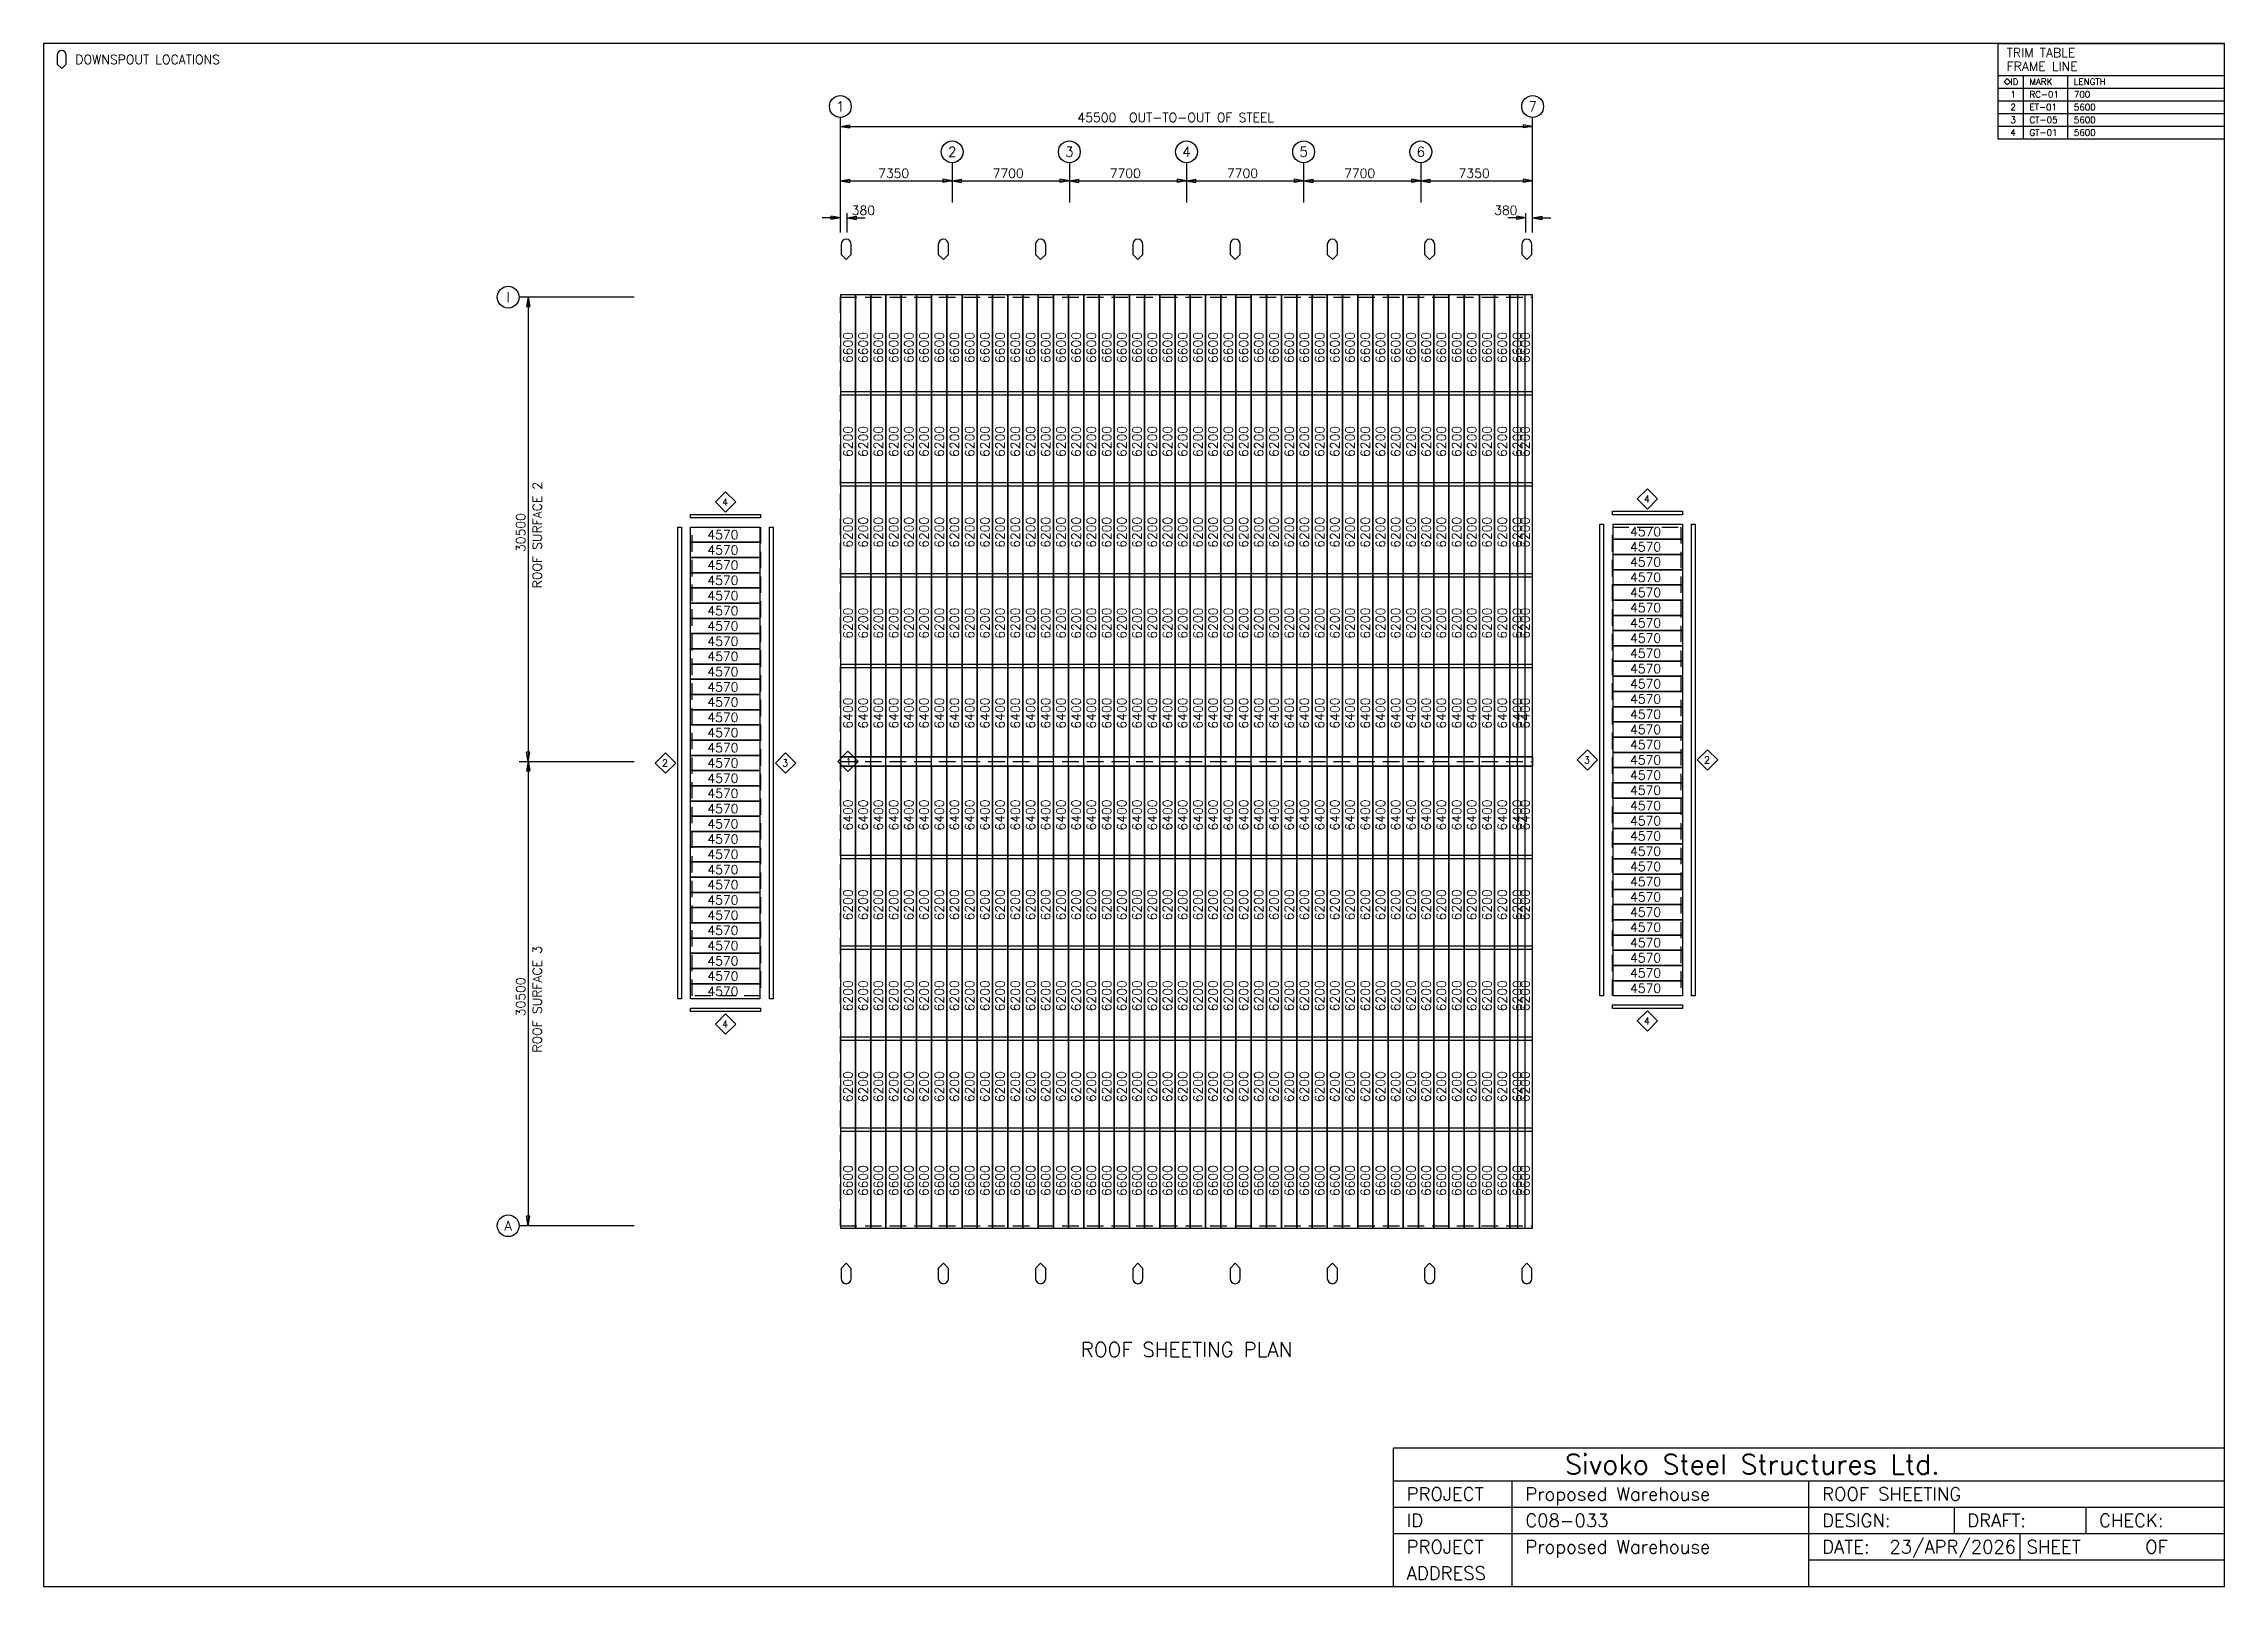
# Model space of a CAD drawing. Extents: x 0 to 143323, y 0 to 101350.
import ezdxf
from ezdxf.enums import TextEntityAlignment as Align

# ---------------------------------------------------------------- set-up
doc = ezdxf.new("R2010")
doc.units = 0
doc.linetypes.add('CONTIN', pattern=[0])
doc.linetypes.add('DASHED', pattern=[1620.9, 1083.5, -537.4])
doc.layers.get('0').update_dxf_attribs({"linetype": 'CONTIN'})
for name, color, linetype in [('1', 7, 'CONTIN'), ('11', 7, 'CONTIN'), ('12', 6, 'CONTIN'), ('13', 1, 'CONTIN'), ('14', 7, 'CONTIN'), ('15', 7, 'CONTIN'), ('2', 6, 'CONTIN'), ('22', 7, 'CONTIN'), ('3', 7, 'CONTIN'), ('5', 5, 'DASHED')]:
    doc.layers.add(name, color=color, linetype=linetype)
doc.styles.add('SIMPLEX', font='SIMPLEX')

msp = doc.modelspace()

# ---------------------------------------------------------------- texts
at = {"layer": '14', "style": 'SIMPLEX'}
for s, height, p in [('Sivoko Steel Structures Ltd.', 1300.14722, (99985.0625, 7367.50098)), ('PROJECT', 866.764771, (89583.8906, 5633.97119)), ('Proposed Warehouse', 866.764771, (97384.7734, 5633.97119)), ('ROOF SHEETING', 866.764771, (116886.977, 5633.97119)), ('ID', 866.764771, (89583.8906, 3900.44165)), ('C08-033', 866.764771, (97384.7734, 3900.44165)), ('DESIGN:', 866.764771, (116886.977, 3900.44165)), ('DRAFT:', 866.764771, (126421.391, 3900.44165)), ('CHECK:', 866.764771, (135089.047, 3900.44165)), ('PROJECT', 866.764771, (89583.8906, 2166.91211)), ('Proposed Warehouse', 866.764771, (97384.7734, 2166.91211)), ('DATE:', 866.764771, (116886.977, 2166.91211)), ('23/APR/2026', 866.764771, (121307.484, 2166.91211)), ('SHEET', 866.764771, (130321.828, 2166.91211)), ('OF', 866.764771, (138122.719, 2166.91211)), ('ADDRESS', 866.764771, (89583.8906, 433.38238))]:
    msp.add_text(s, height=height, dxfattribs=at).set_placement(p)

# ---------------------------------------------------------------- blocks, each defined once
blk = doc.blocks.new('DIAMOND')
for p, q in [((0, 25.4), (-12.7, 12.7)), ((-12.7, 12.7), (0, 0)), ((12.7, 12.7), (0, 25.4)), ((0, 0), (12.7, 12.7))]:
    blk.add_line(p, q)
blk = doc.blocks.new('SHIELD')
for p, q in [((-12.7, 38.1), (-12.7, 12.7)), ((-12.7, 12.7), (0, 0)), ((0, 0), (12.7, 12.7)), ((12.7, 12.7), (12.7, 38.1))]:
    blk.add_line(p, q)
blk.add_arc((0, 38.1), 12.7, 0, 180)
blk = doc.blocks.new('ARROW')
for p, q in [((0, 0), (-619.73676, 103.289467)), ((-619.73676, 103.289467), (-619.73676, -103.28947)), ((0, 0), (-619.73676, -103.28947))]:
    blk.add_line(p, q)
blk = doc.blocks.new('ROFSHT')
at = {"layer": '1'}
for p, q in [((-0.00024, 61149.2617), (-0.00024, 54579.9219)), ((999.99982, 61149.2617), (-0.00024, 61149.2617)), ((999.99982, 54579.9219), (999.99982, 61149.2617)), ((999.99982, 61149.2617), (999.99982, 54579.9219)), ((1999.99963, 61149.2617), (999.99982, 61149.2617)), ((1999.99963, 54579.9219), (1999.99963, 61149.2617)), ((1999.99963, 61149.2617), (1999.99963, 54579.9219)), ((2999.99976, 61149.2617), (1999.99963, 61149.2617)), ((2999.99976, 54579.9219), (2999.99976, 61149.2617)), ((2999.99976, 61149.2617), (2999.99976, 54579.9219)), ((4000, 61149.2617), (2999.99976, 61149.2617)), ((3999.99927, 61149.2617), (3999.99927, 54579.9219)), ((4999.99951, 61149.2617), (3999.99927, 61149.2617)), ((4000, 54579.9219), (4000, 61149.2617)), ((4999.99951, 54579.9219), (4999.99951, 61149.2617)), ((5000, 61149.2617), (5000, 54579.9219)), ((5999.99951, 61149.2617), (5000, 61149.2617)), ((5999.99951, 54579.9219), (5999.99951, 61149.2617)), ((5999.99951, 61149.2617), (5999.99951, 54579.9219)), ((6999.99951, 61149.2617), (5999.99951, 61149.2617)), ((6999.99951, 54579.9219), (6999.99951, 61149.2617)), ((6999.99951, 61149.2617), (6999.99951, 54579.9219)), ((8000, 61149.2617), (6999.99951, 61149.2617)), ((8000, 54579.9219), (8000, 61149.2617)), ((8000, 61149.2617), (8000, 54579.9219)), ((9000, 61149.2617), (8000, 61149.2617)), ((9000, 54579.9219), (9000, 61149.2617)), ((9000, 61149.2617), (9000, 54579.9219)), ((10000, 61149.2617), (9000, 61149.2617)), ((10000, 54579.9219), (10000, 61149.2617)), ((10000, 61149.2617), (10000, 54579.9219)), ((11000.001, 61149.2617), (10000, 61149.2617)), ((11000, 61149.2617), (11000, 54579.9219)), ((12000, 61149.2617), (11000, 61149.2617)), ((11000.001, 54579.9219), (11000.001, 61149.2617)), ((12000, 54579.9219), (12000, 61149.2617)), ((12000, 61149.2617), (12000, 54579.9219)), ((13000, 61149.2617), (12000, 61149.2617)), ((13000, 54579.9219), (13000, 61149.2617)), ((13000, 61149.2617), (13000, 54579.9219)), ((13999.998, 61149.2617), (13000, 61149.2617)), ((13999.998, 54579.9219), (13999.998, 61149.2617)), ((13999.998, 61149.2617), (13999.998, 54579.9219)), ((14999.998, 61149.2617), (13999.998, 61149.2617)), ((14999.998, 54579.9219), (14999.998, 61149.2617)), ((15000, 61149.2617), (15000, 54579.9219)), ((16000, 61149.2617), (15000, 61149.2617)), ((16000, 54579.9219), (16000, 61149.2617)), ((16000, 61149.2617), (16000, 54579.9219)), ((17000, 61149.2617), (16000, 61149.2617)), ((17000, 54579.9219), (17000, 61149.2617)), ((17000, 61149.2617), (17000, 54579.9219)), ((17999.998, 61149.2617), (17000, 61149.2617)), ((17999.998, 54579.9219), (17999.998, 61149.2617)), ((18000, 61149.2617), (18000, 54579.9219)), ((19000, 61149.2617), (18000, 61149.2617)), ((19000, 54579.9219), (19000, 61149.2617)), ((19000, 61149.2617), (19000, 54579.9219)), ((20000, 61149.2617), (19000, 61149.2617)), ((20000, 54579.9219), (20000, 61149.2617)), ((20000, 61149.2617), (20000, 54579.9219)), ((21000, 61149.2617), (20000, 61149.2617)), ((21000, 54579.9219), (21000, 61149.2617)), ((21000, 61149.2617), (21000, 54579.9219)), ((22000, 61149.2617), (21000, 61149.2617)), ((22000, 54579.9219), (22000, 61149.2617)), ((22000, 61149.2617), (22000, 54579.9219)), ((22999.998, 61149.2617), (22000, 61149.2617)), ((22999.998, 54579.9219), (22999.998, 61149.2617)), ((23000, 61149.2617), (23000, 54579.9219)), ((24000, 61149.2617), (23000, 61149.2617)), ((24000, 54579.9219), (24000, 61149.2617)), ((24000, 61149.2617), (24000, 54579.9219)), ((25000, 61149.2617), (24000, 61149.2617)), ((25000, 54579.9219), (25000, 61149.2617)), ((25000, 61149.2617), (25000, 54579.9219)), ((25999.998, 61149.2617), (25000, 61149.2617)), ((25999.998, 54579.9219), (25999.998, 61149.2617)), ((26000, 61149.2617), (26000, 54579.9219)), ((27000.0039, 61149.2617), (26000, 61149.2617)), ((27000.0039, 54579.9219), (27000.0039, 61149.2617)), ((27000.0039, 61149.2617), (27000.0039, 54579.9219)), ((28000.0039, 61149.2617), (27000.0039, 61149.2617)), ((27999.9961, 61149.2617), (27999.9961, 54579.9219)), ((29000, 61149.2617), (27999.9961, 61149.2617)), ((28000.0039, 54579.9219), (28000.0039, 61149.2617)), ((29000, 54579.9219), (29000, 61149.2617)), ((29000, 61149.2617), (29000, 54579.9219)), ((30000, 61149.2617), (29000, 61149.2617)), ((30000, 54579.9219), (30000, 61149.2617)), ((30000, 61149.2617), (30000, 54579.9219)), ((31000.0039, 61149.2617), (30000, 61149.2617)), ((30999.9961, 61149.2617), (30999.9961, 54579.9219)), ((32000, 61149.2617), (30999.9961, 61149.2617)), ((31000.0039, 54579.9219), (31000.0039, 61149.2617)), ((32000, 54579.9219), (32000, 61149.2617)), ((32000, 61149.2617), (32000, 54579.9219)), ((33000, 61149.2617), (32000, 61149.2617)), ((33000, 54579.9219), (33000, 61149.2617)), ((33000, 61149.2617), (33000, 54579.9219)), ((34000, 61149.2617), (33000, 61149.2617)), ((34000, 54579.9219), (34000, 61149.2617)), ((34000, 61149.2617), (34000, 54579.9219)), ((35000, 61149.2617), (34000, 61149.2617)), ((35000, 54579.9219), (35000, 61149.2617)), ((35000, 61149.2617), (35000, 54579.9219)), ((36000, 61149.2617), (35000, 61149.2617)), ((36000, 54579.9219), (36000, 61149.2617)), ((36000, 61149.2617), (36000, 54579.9219)), ((37000, 61149.2617), (36000, 61149.2617)), ((37000, 54579.9219), (37000, 61149.2617)), ((37000, 61149.2617), (37000, 54579.9219)), ((38000, 61149.2617), (37000, 61149.2617)), ((38000, 54579.9219), (38000, 61149.2617)), ((38000, 61149.2617), (38000, 54579.9219)), ((39000, 61149.2617), (38000, 61149.2617)), ((39000, 54579.9219), (39000, 61149.2617)), ((39000, 61149.2617), (39000, 54579.9219)), ((40000, 61149.2617), (39000, 61149.2617)), ((40000, 54579.9219), (40000, 61149.2617)), ((40000, 61149.2617), (40000, 54579.9219)), ((41000.0039, 61149.2617), (40000, 61149.2617)), ((41000, 61149.2617), (41000, 54579.9219)), ((42000, 61149.2617), (41000, 61149.2617)), ((41000.0039, 54579.9219), (41000.0039, 61149.2617)), ((42000, 54579.9219), (42000, 61149.2617)), ((42000, 61149.2617), (42000, 54579.9219)), ((43000, 61149.2617), (42000, 61149.2617)), ((43000, 54579.9219), (43000, 61149.2617)), ((43000, 61149.2617), (43000, 54579.9219)), ((44000.0039, 61149.2617), (43000, 61149.2617)), ((44000, 61149.2617), (44000, 54579.9219)), ((45000, 61149.2617), (44000, 61149.2617)), ((44000.0039, 54579.9219), (44000.0039, 61149.2617)), ((44500, 61149.2617), (44500, 54579.9219)), ((45500, 61149.2617), (44500, 61149.2617)), ((45000, 54579.9219), (45000, 61149.2617)), ((45500, 54579.9219), (45500, 61149.2617)), ((-0.00024, 54778.9297), (-0.00024, 48609.7031)), ((999.99982, 54778.9297), (-0.00024, 54778.9297)), ((-0.00024, 54579.9219), (999.99982, 54579.9219)), ((999.99982, 48609.7031), (999.99982, 54778.9297)), ((999.99982, 54778.9297), (999.99982, 48609.7031)), ((1999.99963, 54778.9297), (999.99982, 54778.9297)), ((999.99982, 54579.9219), (1999.99963, 54579.9219)), ((1999.99963, 48609.7031), (1999.99963, 54778.9297)), ((1999.99963, 54778.9297), (1999.99963, 48609.7031)), ((2999.99976, 54778.9297), (1999.99963, 54778.9297)), ((1999.99963, 54579.9219), (2999.99976, 54579.9219)), ((2999.99976, 48609.7031), (2999.99976, 54778.9297)), ((2999.99976, 54778.9297), (2999.99976, 48609.7031)), ((4000, 54778.9297), (2999.99976, 54778.9297)), ((2999.99976, 54579.9219), (4000, 54579.9219)), ((3999.99927, 54778.9297), (3999.99927, 48609.7031)), ((4999.99951, 54778.9297), (3999.99927, 54778.9297)), ((3999.99927, 54579.9219), (4999.99951, 54579.9219)), ((4000, 48609.7031), (4000, 54778.9297)), ((4999.99951, 48609.7031), (4999.99951, 54778.9297)), ((5000, 54778.9297), (5000, 48609.7031)), ((5999.99951, 54778.9297), (5000, 54778.9297)), ((5000, 54579.9219), (5999.99951, 54579.9219)), ((5999.99951, 48609.7031), (5999.99951, 54778.9297)), ((5999.99951, 54778.9297), (5999.99951, 48609.7031)), ((6999.99951, 54778.9297), (5999.99951, 54778.9297)), ((5999.99951, 54579.9219), (6999.99951, 54579.9219)), ((6999.99951, 48609.7031), (6999.99951, 54778.9297)), ((6999.99951, 54778.9297), (6999.99951, 48609.7031)), ((8000, 54778.9297), (6999.99951, 54778.9297)), ((6999.99951, 54579.9219), (8000, 54579.9219)), ((8000, 48609.7031), (8000, 54778.9297)), ((8000, 54778.9297), (8000, 48609.7031)), ((9000, 54778.9297), (8000, 54778.9297)), ((8000, 54579.9219), (9000, 54579.9219)), ((9000, 48609.7031), (9000, 54778.9297)), ((9000, 54778.9297), (9000, 48609.7031)), ((10000, 54778.9297), (9000, 54778.9297)), ((9000, 54579.9219), (10000, 54579.9219)), ((10000, 48609.7031), (10000, 54778.9297)), ((10000, 54778.9297), (10000, 48609.7031)), ((11000.001, 54778.9297), (10000, 54778.9297)), ((10000, 54579.9219), (11000.001, 54579.9219)), ((11000, 54778.9297), (11000, 48609.7031)), ((12000, 54778.9297), (11000, 54778.9297)), ((11000, 54579.9219), (12000, 54579.9219)), ((11000.001, 48609.7031), (11000.001, 54778.9297)), ((12000, 48609.7031), (12000, 54778.9297)), ((12000, 54778.9297), (12000, 48609.7031)), ((13000, 54778.9297), (12000, 54778.9297)), ((12000, 54579.9219), (13000, 54579.9219)), ((13000, 48609.7031), (13000, 54778.9297)), ((13000, 54778.9297), (13000, 48609.7031)), ((13999.998, 54778.9297), (13000, 54778.9297)), ((13000, 54579.9219), (13999.998, 54579.9219)), ((13999.998, 48609.7031), (13999.998, 54778.9297)), ((13999.998, 54778.9297), (13999.998, 48609.7031)), ((14999.998, 54778.9297), (13999.998, 54778.9297)), ((13999.998, 54579.9219), (14999.998, 54579.9219)), ((14999.998, 48609.7031), (14999.998, 54778.9297)), ((15000, 54778.9297), (15000, 48609.7031)), ((16000, 54778.9297), (15000, 54778.9297)), ((15000, 54579.9219), (16000, 54579.9219)), ((16000, 48609.7031), (16000, 54778.9297)), ((16000, 54778.9297), (16000, 48609.7031)), ((17000, 54778.9297), (16000, 54778.9297)), ((16000, 54579.9219), (17000, 54579.9219)), ((17000, 48609.7031), (17000, 54778.9297)), ((17000, 54778.9297), (17000, 48609.7031)), ((17999.998, 54778.9297), (17000, 54778.9297)), ((17000, 54579.9219), (17999.998, 54579.9219)), ((17999.998, 48609.7031), (17999.998, 54778.9297)), ((18000, 54778.9297), (18000, 48609.7031)), ((19000, 54778.9297), (18000, 54778.9297)), ((18000, 54579.9219), (19000, 54579.9219)), ((19000, 48609.7031), (19000, 54778.9297)), ((19000, 54778.9297), (19000, 48609.7031)), ((20000, 54778.9297), (19000, 54778.9297)), ((19000, 54579.9219), (20000, 54579.9219)), ((20000, 48609.7031), (20000, 54778.9297)), ((20000, 54778.9297), (20000, 48609.7031)), ((21000, 54778.9297), (20000, 54778.9297)), ((20000, 54579.9219), (21000, 54579.9219)), ((21000, 48609.7031), (21000, 54778.9297)), ((21000, 54778.9297), (21000, 48609.7031)), ((22000, 54778.9297), (21000, 54778.9297)), ((21000, 54579.9219), (22000, 54579.9219)), ((22000, 48609.7031), (22000, 54778.9297)), ((22000, 54778.9297), (22000, 48609.7031)), ((22999.998, 54778.9297), (22000, 54778.9297)), ((22000, 54579.9219), (22999.998, 54579.9219)), ((22999.998, 48609.7031), (22999.998, 54778.9297)), ((23000, 54778.9297), (23000, 48609.7031)), ((24000, 54778.9297), (23000, 54778.9297)), ((23000, 54579.9219), (24000, 54579.9219)), ((24000, 48609.7031), (24000, 54778.9297)), ((24000, 54778.9297), (24000, 48609.7031)), ((25000, 54778.9297), (24000, 54778.9297)), ((24000, 54579.9219), (25000, 54579.9219)), ((25000, 48609.7031), (25000, 54778.9297)), ((25000, 54778.9297), (25000, 48609.7031)), ((25999.998, 54778.9297), (25000, 54778.9297)), ((25000, 54579.9219), (25999.998, 54579.9219)), ((25999.998, 48609.7031), (25999.998, 54778.9297)), ((26000, 54778.9297), (26000, 48609.7031)), ((27000.0039, 54778.9297), (26000, 54778.9297)), ((26000, 54579.9219), (27000.0039, 54579.9219)), ((27000.0039, 48609.7031), (27000.0039, 54778.9297)), ((27000.0039, 54778.9297), (27000.0039, 48609.7031)), ((28000.0039, 54778.9297), (27000.0039, 54778.9297)), ((27000.0039, 54579.9219), (28000.0039, 54579.9219)), ((27999.9961, 54778.9297), (27999.9961, 48609.7031)), ((29000, 54778.9297), (27999.9961, 54778.9297)), ((27999.9961, 54579.9219), (29000, 54579.9219)), ((28000.0039, 48609.7031), (28000.0039, 54778.9297)), ((29000, 48609.7031), (29000, 54778.9297)), ((29000, 54778.9297), (29000, 48609.7031)), ((30000, 54778.9297), (29000, 54778.9297)), ((29000, 54579.9219), (30000, 54579.9219)), ((30000, 48609.7031), (30000, 54778.9297)), ((30000, 54778.9297), (30000, 48609.7031)), ((31000.0039, 54778.9297), (30000, 54778.9297)), ((30000, 54579.9219), (31000.0039, 54579.9219)), ((30999.9961, 54778.9297), (30999.9961, 48609.7031)), ((32000, 54778.9297), (30999.9961, 54778.9297)), ((30999.9961, 54579.9219), (32000, 54579.9219)), ((31000.0039, 48609.7031), (31000.0039, 54778.9297)), ((32000, 48609.7031), (32000, 54778.9297)), ((32000, 54778.9297), (32000, 48609.7031)), ((33000, 54778.9297), (32000, 54778.9297)), ((32000, 54579.9219), (33000, 54579.9219)), ((33000, 48609.7031), (33000, 54778.9297)), ((33000, 54778.9297), (33000, 48609.7031)), ((34000, 54778.9297), (33000, 54778.9297)), ((33000, 54579.9219), (34000, 54579.9219)), ((34000, 48609.7031), (34000, 54778.9297)), ((34000, 54778.9297), (34000, 48609.7031)), ((35000, 54778.9297), (34000, 54778.9297)), ((34000, 54579.9219), (35000, 54579.9219)), ((35000, 48609.7031), (35000, 54778.9297)), ((35000, 54778.9297), (35000, 48609.7031)), ((36000, 54778.9297), (35000, 54778.9297)), ((35000, 54579.9219), (36000, 54579.9219)), ((36000, 48609.7031), (36000, 54778.9297)), ((36000, 54778.9297), (36000, 48609.7031)), ((37000, 54778.9297), (36000, 54778.9297)), ((36000, 54579.9219), (37000, 54579.9219)), ((37000, 48609.7031), (37000, 54778.9297)), ((37000, 54778.9297), (37000, 48609.7031)), ((38000, 54778.9297), (37000, 54778.9297)), ((37000, 54579.9219), (38000, 54579.9219)), ((38000, 48609.7031), (38000, 54778.9297)), ((38000, 54778.9297), (38000, 48609.7031)), ((39000, 54778.9297), (38000, 54778.9297)), ((38000, 54579.9219), (39000, 54579.9219)), ((39000, 48609.7031), (39000, 54778.9297)), ((39000, 54778.9297), (39000, 48609.7031)), ((40000, 54778.9297), (39000, 54778.9297)), ((39000, 54579.9219), (40000, 54579.9219)), ((40000, 48609.7031), (40000, 54778.9297)), ((40000, 54778.9297), (40000, 48609.7031)), ((41000.0039, 54778.9297), (40000, 54778.9297)), ((40000, 54579.9219), (41000.0039, 54579.9219)), ((41000, 54778.9297), (41000, 48609.7031)), ((42000, 54778.9297), (41000, 54778.9297)), ((41000, 54579.9219), (42000, 54579.9219)), ((41000.0039, 48609.7031), (41000.0039, 54778.9297)), ((42000, 48609.7031), (42000, 54778.9297)), ((42000, 54778.9297), (42000, 48609.7031)), ((43000, 54778.9297), (42000, 54778.9297)), ((42000, 54579.9219), (43000, 54579.9219)), ((43000, 48609.7031), (43000, 54778.9297)), ((43000, 54778.9297), (43000, 48609.7031)), ((44000.0039, 54778.9297), (43000, 54778.9297)), ((43000, 54579.9219), (44000.0039, 54579.9219)), ((44000, 54778.9297), (44000, 48609.7031)), ((45000, 54778.9297), (44000, 54778.9297)), ((44000, 54579.9219), (45000, 54579.9219)), ((44000.0039, 48609.7031), (44000.0039, 54778.9297)), ((44500, 54778.9297), (44500, 48609.7031)), ((45500, 54778.9297), (44500, 54778.9297)), ((44500, 54579.9219), (45500, 54579.9219)), ((45000, 48609.7031), (45000, 54778.9297)), ((45500, 48609.7031), (45500, 54778.9297)), ((-0.00024, 48808.7109), (-0.00024, 42639.4766)), ((999.99982, 48808.7109), (-0.00024, 48808.7109)), ((999.99982, 42639.4766), (999.99982, 48808.7109)), ((999.99982, 48808.7109), (999.99982, 42639.4766)), ((1999.99963, 48808.7109), (999.99982, 48808.7109)), ((1999.99963, 42639.4766), (1999.99963, 48808.7109)), ((1999.99963, 48808.7109), (1999.99963, 42639.4766)), ((2999.99976, 48808.7109), (1999.99963, 48808.7109)), ((2999.99976, 42639.4766), (2999.99976, 48808.7109)), ((2999.99976, 48808.7109), (2999.99976, 42639.4766)), ((4000, 48808.7109), (2999.99976, 48808.7109)), ((3999.99927, 48808.7109), (3999.99927, 42639.4766)), ((4999.99951, 48808.7109), (3999.99927, 48808.7109)), ((4000, 42639.4766), (4000, 48808.7109)), ((4999.99951, 42639.4766), (4999.99951, 48808.7109)), ((5000, 48808.7109), (5000, 42639.4766)), ((5999.99951, 48808.7109), (5000, 48808.7109)), ((5999.99951, 42639.4766), (5999.99951, 48808.7109)), ((5999.99951, 48808.7109), (5999.99951, 42639.4766)), ((6999.99951, 48808.7109), (5999.99951, 48808.7109)), ((6999.99951, 42639.4766), (6999.99951, 48808.7109)), ((6999.99951, 48808.7109), (6999.99951, 42639.4766)), ((8000, 48808.7109), (6999.99951, 48808.7109)), ((8000, 42639.4766), (8000, 48808.7109)), ((8000, 48808.7109), (8000, 42639.4766)), ((9000, 48808.7109), (8000, 48808.7109)), ((9000, 42639.4766), (9000, 48808.7109)), ((9000, 48808.7109), (9000, 42639.4766)), ((10000, 48808.7109), (9000, 48808.7109)), ((10000, 42639.4766), (10000, 48808.7109)), ((10000, 48808.7109), (10000, 42639.4766)), ((11000.001, 48808.7109), (10000, 48808.7109)), ((11000, 48808.7109), (11000, 42639.4766)), ((12000, 48808.7109), (11000, 48808.7109)), ((11000.001, 42639.4766), (11000.001, 48808.7109)), ((12000, 42639.4766), (12000, 48808.7109)), ((12000, 48808.7109), (12000, 42639.4766)), ((13000, 48808.7109), (12000, 48808.7109)), ((13000, 42639.4766), (13000, 48808.7109)), ((13000, 48808.7109), (13000, 42639.4766)), ((13999.998, 48808.7109), (13000, 48808.7109)), ((13999.998, 42639.4766), (13999.998, 48808.7109)), ((13999.998, 48808.7109), (13999.998, 42639.4766)), ((14999.998, 48808.7109), (13999.998, 48808.7109)), ((14999.998, 42639.4766), (14999.998, 48808.7109)), ((15000, 48808.7109), (15000, 42639.4766)), ((16000, 48808.7109), (15000, 48808.7109)), ((16000, 42639.4766), (16000, 48808.7109)), ((16000, 48808.7109), (16000, 42639.4766)), ((17000, 48808.7109), (16000, 48808.7109)), ((17000, 42639.4766), (17000, 48808.7109)), ((17000, 48808.7109), (17000, 42639.4766)), ((17999.998, 48808.7109), (17000, 48808.7109)), ((17999.998, 42639.4766), (17999.998, 48808.7109)), ((18000, 48808.7109), (18000, 42639.4766)), ((19000, 48808.7109), (18000, 48808.7109)), ((19000, 42639.4766), (19000, 48808.7109)), ((19000, 48808.7109), (19000, 42639.4766)), ((20000, 48808.7109), (19000, 48808.7109)), ((20000, 42639.4766), (20000, 48808.7109)), ((20000, 48808.7109), (20000, 42639.4766)), ((21000, 48808.7109), (20000, 48808.7109)), ((21000, 42639.4766), (21000, 48808.7109)), ((21000, 48808.7109), (21000, 42639.4766)), ((22000, 48808.7109), (21000, 48808.7109)), ((22000, 42639.4766), (22000, 48808.7109)), ((22000, 48808.7109), (22000, 42639.4766)), ((22999.998, 48808.7109), (22000, 48808.7109)), ((22999.998, 42639.4766), (22999.998, 48808.7109)), ((23000, 48808.7109), (23000, 42639.4766)), ((24000, 48808.7109), (23000, 48808.7109)), ((24000, 42639.4766), (24000, 48808.7109)), ((24000, 48808.7109), (24000, 42639.4766)), ((25000, 48808.7109), (24000, 48808.7109)), ((25000, 42639.4766), (25000, 48808.7109)), ((25000, 48808.7109), (25000, 42639.4766)), ((25999.998, 48808.7109), (25000, 48808.7109)), ((25999.998, 42639.4766), (25999.998, 48808.7109)), ((26000, 48808.7109), (26000, 42639.4766)), ((27000.0039, 48808.7109), (26000, 48808.7109)), ((27000.0039, 42639.4766), (27000.0039, 48808.7109)), ((27000.0039, 48808.7109), (27000.0039, 42639.4766)), ((28000.0039, 48808.7109), (27000.0039, 48808.7109)), ((27999.9961, 48808.7109), (27999.9961, 42639.4766)), ((29000, 48808.7109), (27999.9961, 48808.7109)), ((28000.0039, 42639.4766), (28000.0039, 48808.7109)), ((29000, 42639.4766), (29000, 48808.7109)), ((29000, 48808.7109), (29000, 42639.4766)), ((30000, 48808.7109), (29000, 48808.7109)), ((30000, 42639.4766), (30000, 48808.7109)), ((30000, 48808.7109), (30000, 42639.4766)), ((31000.0039, 48808.7109), (30000, 48808.7109)), ((30999.9961, 48808.7109), (30999.9961, 42639.4766)), ((32000, 48808.7109), (30999.9961, 48808.7109)), ((31000.0039, 42639.4766), (31000.0039, 48808.7109)), ((32000, 42639.4766), (32000, 48808.7109)), ((32000, 48808.7109), (32000, 42639.4766)), ((33000, 48808.7109), (32000, 48808.7109)), ((33000, 42639.4766), (33000, 48808.7109)), ((33000, 48808.7109), (33000, 42639.4766)), ((34000, 48808.7109), (33000, 48808.7109)), ((34000, 42639.4766), (34000, 48808.7109)), ((34000, 48808.7109), (34000, 42639.4766)), ((35000, 48808.7109), (34000, 48808.7109)), ((35000, 42639.4766), (35000, 48808.7109)), ((35000, 48808.7109), (35000, 42639.4766)), ((36000, 48808.7109), (35000, 48808.7109)), ((36000, 42639.4766), (36000, 48808.7109)), ((36000, 48808.7109), (36000, 42639.4766)), ((37000, 48808.7109), (36000, 48808.7109)), ((37000, 42639.4766), (37000, 48808.7109)), ((37000, 48808.7109), (37000, 42639.4766)), ((38000, 48808.7109), (37000, 48808.7109)), ((38000, 42639.4766), (38000, 48808.7109)), ((38000, 48808.7109), (38000, 42639.4766)), ((39000, 48808.7109), (38000, 48808.7109)), ((39000, 42639.4766), (39000, 48808.7109)), ((39000, 48808.7109), (39000, 42639.4766)), ((40000, 48808.7109), (39000, 48808.7109)), ((40000, 42639.4766), (40000, 48808.7109)), ((40000, 48808.7109), (40000, 42639.4766)), ((41000.0039, 48808.7109), (40000, 48808.7109)), ((41000, 48808.7109), (41000, 42639.4766)), ((42000, 48808.7109), (41000, 48808.7109)), ((41000.0039, 42639.4766), (41000.0039, 48808.7109)), ((42000, 42639.4766), (42000, 48808.7109)), ((42000, 48808.7109), (42000, 42639.4766)), ((43000, 48808.7109), (42000, 48808.7109)), ((43000, 42639.4766), (43000, 48808.7109)), ((43000, 48808.7109), (43000, 42639.4766)), ((44000.0039, 48808.7109), (43000, 48808.7109)), ((44000, 48808.7109), (44000, 42639.4766)), ((45000, 48808.7109), (44000, 48808.7109)), ((44000.0039, 42639.4766), (44000.0039, 48808.7109)), ((44500, 48808.7109), (44500, 42639.4766)), ((45500, 48808.7109), (44500, 48808.7109)), ((45000, 42639.4766), (45000, 48808.7109)), ((45500, 42639.4766), (45500, 48808.7109)), ((-0.00024, 48609.7031), (999.99982, 48609.7031)), ((999.99982, 48609.7031), (1999.99963, 48609.7031)), ((1999.99963, 48609.7031), (2999.99976, 48609.7031)), ((2999.99976, 48609.7031), (4000, 48609.7031)), ((3999.99927, 48609.7031), (4999.99951, 48609.7031)), ((5000, 48609.7031), (5999.99951, 48609.7031)), ((5999.99951, 48609.7031), (6999.99951, 48609.7031)), ((6999.99951, 48609.7031), (8000, 48609.7031)), ((8000, 48609.7031), (9000, 48609.7031)), ((9000, 48609.7031), (10000, 48609.7031)), ((10000, 48609.7031), (11000.001, 48609.7031)), ((11000, 48609.7031), (12000, 48609.7031)), ((12000, 48609.7031), (13000, 48609.7031)), ((13000, 48609.7031), (13999.998, 48609.7031)), ((13999.998, 48609.7031), (14999.998, 48609.7031)), ((15000, 48609.7031), (16000, 48609.7031)), ((16000, 48609.7031), (17000, 48609.7031)), ((17000, 48609.7031), (17999.998, 48609.7031)), ((18000, 48609.7031), (19000, 48609.7031)), ((19000, 48609.7031), (20000, 48609.7031)), ((20000, 48609.7031), (21000, 48609.7031)), ((21000, 48609.7031), (22000, 48609.7031)), ((22000, 48609.7031), (22999.998, 48609.7031)), ((23000, 48609.7031), (24000, 48609.7031)), ((24000, 48609.7031), (25000, 48609.7031)), ((25000, 48609.7031), (25999.998, 48609.7031)), ((26000, 48609.7031), (27000.0039, 48609.7031)), ((27000.0039, 48609.7031), (28000.0039, 48609.7031)), ((27999.9961, 48609.7031), (29000, 48609.7031)), ((29000, 48609.7031), (30000, 48609.7031)), ((30000, 48609.7031), (31000.0039, 48609.7031)), ((30999.9961, 48609.7031), (32000, 48609.7031)), ((32000, 48609.7031), (33000, 48609.7031)), ((33000, 48609.7031), (34000, 48609.7031)), ((34000, 48609.7031), (35000, 48609.7031)), ((35000, 48609.7031), (36000, 48609.7031)), ((36000, 48609.7031), (37000, 48609.7031)), ((37000, 48609.7031), (38000, 48609.7031)), ((38000, 48609.7031), (39000, 48609.7031)), ((39000, 48609.7031), (40000, 48609.7031)), ((40000, 48609.7031), (41000.0039, 48609.7031)), ((41000, 48609.7031), (42000, 48609.7031)), ((42000, 48609.7031), (43000, 48609.7031)), ((43000, 48609.7031), (44000.0039, 48609.7031)), ((44000, 48609.7031), (45000, 48609.7031)), ((44500, 48609.7031), (45500, 48609.7031)), ((-10678.188, 14900.0244), (-10678.188, 45900.0039)), ((-10678.188, 45900.0039), (-10439.828, 45900.0039)), ((-10439.828, 45900.0039), (-10439.828, 14900.0244)), ((-9843.9268, 46495.9063), (-9843.9268, 46734.2656)), ((-9843.9268, 46734.2656), (-5243.9268, 46734.2656)), ((-5243.9268, 46495.9063), (-9843.9268, 46495.9063)), ((-9843.9268, 44900.0078), (-9843.9268, 45900.0039)), ((-9843.9268, 45900.0039), (-5293.9268, 45900.0039)), ((-5293.9268, 45900.0039), (-5293.9268, 44900.0078)), ((-5243.9268, 46734.2656), (-5243.9268, 46495.9063)), ((-4648.0259, 14900.0244), (-4648.0259, 45900.0039)), ((-4648.0259, 45900.0039), (-4409.6655, 45900.0039)), ((-4409.6655, 45900.0039), (-4409.6655, 14900.0244)), ((49909.6641, 15099.998), (49909.6641, 46099.9805)), ((49909.6641, 46099.9805), (50148.0273, 46099.9805)), ((50148.0273, 46099.9805), (50148.0273, 15099.998)), ((50743.9297, 46695.8789), (50743.9297, 46934.2422)), ((50743.9297, 46934.2422), (55343.9219, 46934.2422)), ((55343.9219, 46695.8789), (50743.9297, 46695.8789)), ((50793.9297, 45099.9805), (50793.9297, 46099.9805)), ((50793.9297, 46099.9805), (55343.9219, 46099.9805)), ((55343.9219, 46934.2422), (55343.9219, 46695.8789)), ((55343.9219, 46099.9805), (55343.9219, 45099.9805)), ((55939.8281, 15099.998), (55939.8281, 46099.9805)), ((55939.8281, 46099.9805), (56178.1875, 46099.9805)), ((56178.1875, 46099.9805), (56178.1875, 15099.998)), ((-5293.9268, 44900.0078), (-9843.9268, 44900.0078)), ((-9843.9268, 43900.0039), (-9843.9268, 44900.0078)), ((-9843.9268, 44900.0078), (-5293.9268, 44900.0078)), ((-5293.9268, 44900.0078), (-5293.9268, 43900.0039)), ((50793.9297, 44099.9844), (50793.9297, 45099.9805)), ((50793.9297, 45099.9805), (55343.9219, 45099.9805)), ((55343.9219, 45099.9805), (50793.9297, 45099.9805)), ((55343.9219, 45099.9805), (55343.9219, 44099.9844)), ((-5293.9268, 43900.0039), (-9843.9268, 43900.0039)), ((-9843.9268, 42900.0039), (-9843.9268, 43900.0039)), ((-9843.9268, 43900.0039), (-5293.9268, 43900.0039)), ((-5293.9268, 43900.0039), (-5293.9268, 42900.0039)), ((50793.9297, 43099.9844), (50793.9297, 44099.9844)), ((50793.9297, 44099.9844), (55343.9219, 44099.9844)), ((55343.9219, 44099.9844), (50793.9297, 44099.9844)), ((50793.9297, 42099.9805), (50793.9297, 43099.9844)), ((50793.9297, 43099.9844), (55343.9219, 43099.9844)), ((55343.9219, 43099.9844), (50793.9297, 43099.9844)), ((55343.9219, 44099.9844), (55343.9219, 43099.9844)), ((55343.9219, 43099.9844), (55343.9219, 42099.9805)), ((-5293.9268, 42900.0039), (-9843.9268, 42900.0039)), ((-9843.9268, 41900.0078), (-9843.9268, 42900.0039)), ((-9843.9268, 42900.0039), (-5293.9268, 42900.0039)), ((-5293.9268, 41900.0078), (-9843.9268, 41900.0078)), ((-9843.9268, 40900.0078), (-9843.9268, 41900.0078)), ((-9843.9268, 41900.0078), (-5293.9268, 41900.0078)), ((-5293.9268, 42900.0039), (-5293.9268, 41900.0078)), ((-5293.9268, 41900.0078), (-5293.9268, 40900.0078)), ((-0.00024, 42838.4844), (-0.00024, 36669.2539)), ((999.99982, 42838.4844), (-0.00024, 42838.4844)), ((-0.00024, 42639.4766), (999.99982, 42639.4766)), ((999.99982, 36669.2539), (999.99982, 42838.4844)), ((999.99982, 42838.4844), (999.99982, 36669.2539)), ((1999.99963, 42838.4844), (999.99982, 42838.4844)), ((999.99982, 42639.4766), (1999.99963, 42639.4766)), ((1999.99963, 36669.2539), (1999.99963, 42838.4844)), ((1999.99963, 42838.4844), (1999.99963, 36669.2539)), ((2999.99976, 42838.4844), (1999.99963, 42838.4844)), ((1999.99963, 42639.4766), (2999.99976, 42639.4766)), ((2999.99976, 36669.2539), (2999.99976, 42838.4844)), ((2999.99976, 42838.4844), (2999.99976, 36669.2539)), ((4000, 42838.4844), (2999.99976, 42838.4844)), ((2999.99976, 42639.4766), (4000, 42639.4766)), ((3999.99927, 42838.4844), (3999.99927, 36669.2539)), ((4999.99951, 42838.4844), (3999.99927, 42838.4844)), ((3999.99927, 42639.4766), (4999.99951, 42639.4766)), ((4000, 36669.2539), (4000, 42838.4844)), ((4999.99951, 36669.2539), (4999.99951, 42838.4844)), ((5000, 42838.4844), (5000, 36669.2539)), ((5999.99951, 42838.4844), (5000, 42838.4844)), ((5000, 42639.4766), (5999.99951, 42639.4766)), ((5999.99951, 36669.2539), (5999.99951, 42838.4844)), ((5999.99951, 42838.4844), (5999.99951, 36669.2539)), ((6999.99951, 42838.4844), (5999.99951, 42838.4844)), ((5999.99951, 42639.4766), (6999.99951, 42639.4766)), ((6999.99951, 36669.2539), (6999.99951, 42838.4844)), ((6999.99951, 42838.4844), (6999.99951, 36669.2539)), ((8000, 42838.4844), (6999.99951, 42838.4844)), ((6999.99951, 42639.4766), (8000, 42639.4766)), ((8000, 36669.2539), (8000, 42838.4844)), ((8000, 42838.4844), (8000, 36669.2539)), ((9000, 42838.4844), (8000, 42838.4844)), ((8000, 42639.4766), (9000, 42639.4766)), ((9000, 36669.2539), (9000, 42838.4844)), ((9000, 42838.4844), (9000, 36669.2539)), ((10000, 42838.4844), (9000, 42838.4844)), ((9000, 42639.4766), (10000, 42639.4766)), ((10000, 36669.2539), (10000, 42838.4844)), ((10000, 42838.4844), (10000, 36669.2539)), ((11000.001, 42838.4844), (10000, 42838.4844)), ((10000, 42639.4766), (11000.001, 42639.4766)), ((11000, 42838.4844), (11000, 36669.2539)), ((12000, 42838.4844), (11000, 42838.4844)), ((11000, 42639.4766), (12000, 42639.4766)), ((11000.001, 36669.2539), (11000.001, 42838.4844)), ((12000, 36669.2539), (12000, 42838.4844)), ((12000, 42838.4844), (12000, 36669.2539)), ((13000, 42838.4844), (12000, 42838.4844)), ((12000, 42639.4766), (13000, 42639.4766)), ((13000, 36669.2539), (13000, 42838.4844)), ((13000, 42838.4844), (13000, 36669.2539)), ((13999.998, 42838.4844), (13000, 42838.4844)), ((13000, 42639.4766), (13999.998, 42639.4766)), ((13999.998, 36669.2539), (13999.998, 42838.4844)), ((13999.998, 42838.4844), (13999.998, 36669.2539)), ((14999.998, 42838.4844), (13999.998, 42838.4844)), ((13999.998, 42639.4766), (14999.998, 42639.4766)), ((14999.998, 36669.2539), (14999.998, 42838.4844)), ((15000, 42838.4844), (15000, 36669.2539)), ((16000, 42838.4844), (15000, 42838.4844)), ((15000, 42639.4766), (16000, 42639.4766)), ((16000, 36669.2539), (16000, 42838.4844)), ((16000, 42838.4844), (16000, 36669.2539)), ((17000, 42838.4844), (16000, 42838.4844)), ((16000, 42639.4766), (17000, 42639.4766)), ((17000, 36669.2539), (17000, 42838.4844)), ((17000, 42838.4844), (17000, 36669.2539)), ((17999.998, 42838.4844), (17000, 42838.4844)), ((17000, 42639.4766), (17999.998, 42639.4766)), ((17999.998, 36669.2539), (17999.998, 42838.4844)), ((18000, 42838.4844), (18000, 36669.2539)), ((19000, 42838.4844), (18000, 42838.4844)), ((18000, 42639.4766), (19000, 42639.4766)), ((19000, 36669.2539), (19000, 42838.4844)), ((19000, 42838.4844), (19000, 36669.2539)), ((20000, 42838.4844), (19000, 42838.4844)), ((19000, 42639.4766), (20000, 42639.4766)), ((20000, 36669.2539), (20000, 42838.4844)), ((20000, 42838.4844), (20000, 36669.2539)), ((21000, 42838.4844), (20000, 42838.4844)), ((20000, 42639.4766), (21000, 42639.4766)), ((21000, 36669.2539), (21000, 42838.4844)), ((21000, 42838.4844), (21000, 36669.2539)), ((22000, 42838.4844), (21000, 42838.4844)), ((21000, 42639.4766), (22000, 42639.4766)), ((22000, 36669.2539), (22000, 42838.4844)), ((22000, 42838.4844), (22000, 36669.2539)), ((22999.998, 42838.4844), (22000, 42838.4844)), ((22000, 42639.4766), (22999.998, 42639.4766)), ((22999.998, 36669.2539), (22999.998, 42838.4844)), ((23000, 42838.4844), (23000, 36669.2539)), ((24000, 42838.4844), (23000, 42838.4844)), ((23000, 42639.4766), (24000, 42639.4766)), ((24000, 36669.2539), (24000, 42838.4844)), ((24000, 42838.4844), (24000, 36669.2539)), ((25000, 42838.4844), (24000, 42838.4844)), ((24000, 42639.4766), (25000, 42639.4766)), ((25000, 36669.2539), (25000, 42838.4844)), ((25000, 42838.4844), (25000, 36669.2539)), ((25999.998, 42838.4844), (25000, 42838.4844)), ((25000, 42639.4766), (25999.998, 42639.4766)), ((25999.998, 36669.2539), (25999.998, 42838.4844)), ((26000, 42838.4844), (26000, 36669.2539)), ((27000.0039, 42838.4844), (26000, 42838.4844)), ((26000, 42639.4766), (27000.0039, 42639.4766)), ((27000.0039, 36669.2539), (27000.0039, 42838.4844)), ((27000.0039, 42838.4844), (27000.0039, 36669.2539)), ((28000.0039, 42838.4844), (27000.0039, 42838.4844)), ((27000.0039, 42639.4766), (28000.0039, 42639.4766)), ((27999.9961, 42838.4844), (27999.9961, 36669.2539)), ((29000, 42838.4844), (27999.9961, 42838.4844)), ((27999.9961, 42639.4766), (29000, 42639.4766)), ((28000.0039, 36669.2539), (28000.0039, 42838.4844)), ((29000, 36669.2539), (29000, 42838.4844)), ((29000, 42838.4844), (29000, 36669.2539)), ((30000, 42838.4844), (29000, 42838.4844)), ((29000, 42639.4766), (30000, 42639.4766)), ((30000, 36669.2539), (30000, 42838.4844)), ((30000, 42838.4844), (30000, 36669.2539)), ((31000.0039, 42838.4844), (30000, 42838.4844)), ((30000, 42639.4766), (31000.0039, 42639.4766)), ((30999.9961, 42838.4844), (30999.9961, 36669.2539)), ((32000, 42838.4844), (30999.9961, 42838.4844)), ((30999.9961, 42639.4766), (32000, 42639.4766)), ((31000.0039, 36669.2539), (31000.0039, 42838.4844)), ((32000, 36669.2539), (32000, 42838.4844)), ((32000, 42838.4844), (32000, 36669.2539)), ((33000, 42838.4844), (32000, 42838.4844)), ((32000, 42639.4766), (33000, 42639.4766)), ((33000, 36669.2539), (33000, 42838.4844)), ((33000, 42838.4844), (33000, 36669.2539)), ((34000, 42838.4844), (33000, 42838.4844)), ((33000, 42639.4766), (34000, 42639.4766)), ((34000, 36669.2539), (34000, 42838.4844)), ((34000, 42838.4844), (34000, 36669.2539)), ((35000, 42838.4844), (34000, 42838.4844)), ((34000, 42639.4766), (35000, 42639.4766)), ((35000, 36669.2539), (35000, 42838.4844)), ((35000, 42838.4844), (35000, 36669.2539)), ((36000, 42838.4844), (35000, 42838.4844)), ((35000, 42639.4766), (36000, 42639.4766)), ((36000, 36669.2539), (36000, 42838.4844)), ((36000, 42838.4844), (36000, 36669.2539)), ((37000, 42838.4844), (36000, 42838.4844)), ((36000, 42639.4766), (37000, 42639.4766)), ((37000, 36669.2539), (37000, 42838.4844)), ((37000, 42838.4844), (37000, 36669.2539)), ((38000, 42838.4844), (37000, 42838.4844)), ((37000, 42639.4766), (38000, 42639.4766)), ((38000, 36669.2539), (38000, 42838.4844)), ((38000, 42838.4844), (38000, 36669.2539)), ((39000, 42838.4844), (38000, 42838.4844)), ((38000, 42639.4766), (39000, 42639.4766)), ((39000, 36669.2539), (39000, 42838.4844)), ((39000, 42838.4844), (39000, 36669.2539)), ((40000, 42838.4844), (39000, 42838.4844)), ((39000, 42639.4766), (40000, 42639.4766)), ((40000, 36669.2539), (40000, 42838.4844)), ((40000, 42838.4844), (40000, 36669.2539)), ((41000.0039, 42838.4844), (40000, 42838.4844)), ((40000, 42639.4766), (41000.0039, 42639.4766)), ((41000, 42838.4844), (41000, 36669.2539)), ((42000, 42838.4844), (41000, 42838.4844)), ((41000, 42639.4766), (42000, 42639.4766)), ((41000.0039, 36669.2539), (41000.0039, 42838.4844)), ((42000, 36669.2539), (42000, 42838.4844)), ((42000, 42838.4844), (42000, 36669.2539)), ((43000, 42838.4844), (42000, 42838.4844)), ((42000, 42639.4766), (43000, 42639.4766)), ((43000, 36669.2539), (43000, 42838.4844)), ((43000, 42838.4844), (43000, 36669.2539)), ((44000.0039, 42838.4844), (43000, 42838.4844)), ((43000, 42639.4766), (44000.0039, 42639.4766)), ((44000, 42838.4844), (44000, 36669.2539)), ((45000, 42838.4844), (44000, 42838.4844)), ((44000, 42639.4766), (45000, 42639.4766)), ((44000.0039, 36669.2539), (44000.0039, 42838.4844)), ((44500, 42838.4844), (44500, 36669.2539)), ((45500, 42838.4844), (44500, 42838.4844)), ((44500, 42639.4766), (45500, 42639.4766)), ((45000, 36669.2539), (45000, 42838.4844)), ((45500, 36669.2539), (45500, 42838.4844)), ((50793.9297, 41099.9844), (50793.9297, 42099.9805)), ((50793.9297, 42099.9805), (55343.9219, 42099.9805)), ((55343.9219, 42099.9805), (50793.9297, 42099.9805)), ((55343.9219, 42099.9805), (55343.9219, 41099.9844)), ((-5293.9268, 40900.0078), (-9843.9268, 40900.0078)), ((-9843.9268, 39900.0078), (-9843.9268, 40900.0078)), ((-9843.9268, 40900.0078), (-5293.9268, 40900.0078)), ((-5293.9268, 40900.0078), (-5293.9268, 39900.0078)), ((50793.9297, 40099.9844), (50793.9297, 41099.9844)), ((50793.9297, 41099.9844), (55343.9219, 41099.9844)), ((55343.9219, 41099.9844), (50793.9297, 41099.9844)), ((55343.9219, 41099.9844), (55343.9219, 40099.9844)), ((-5293.9268, 39900.0078), (-9843.9268, 39900.0078)), ((-9843.9268, 38900.0078), (-9843.9268, 39900.0078)), ((-9843.9268, 39900.0078), (-5293.9268, 39900.0078)), ((-5293.9268, 38900.0078), (-9843.9268, 38900.0078)), ((-9843.9268, 37900.0078), (-9843.9268, 38900.0078)), ((-9843.9268, 38900.0078), (-5293.9268, 38900.0078)), ((-5293.9268, 39900.0078), (-5293.9268, 38900.0078)), ((-5293.9268, 38900.0078), (-5293.9268, 37900.0078)), ((50793.9297, 39099.9844), (50793.9297, 40099.9844)), ((50793.9297, 40099.9844), (55343.9219, 40099.9844)), ((55343.9219, 40099.9844), (50793.9297, 40099.9844)), ((50793.9297, 38099.9883), (50793.9297, 39099.9844)), ((50793.9297, 39099.9844), (55343.9219, 39099.9844)), ((55343.9219, 39099.9844), (50793.9297, 39099.9844)), ((55343.9219, 40099.9844), (55343.9219, 39099.9844)), ((55343.9219, 39099.9844), (55343.9219, 38099.9883)), ((-5293.9268, 37900.0078), (-9843.9268, 37900.0078)), ((-9843.9268, 36900.0117), (-9843.9268, 37900.0078)), ((-9843.9268, 37900.0078), (-5293.9268, 37900.0078)), ((-5293.9268, 37900.0078), (-5293.9268, 36900.0117)), ((50793.9297, 37099.9844), (50793.9297, 38099.9883)), ((50793.9297, 38099.9883), (55343.9219, 38099.9883)), ((55343.9219, 38099.9883), (50793.9297, 38099.9883)), ((55343.9219, 38099.9883), (55343.9219, 37099.9844)), ((-5293.9268, 36900.0117), (-9843.9268, 36900.0117)), ((-9843.9268, 35900.0078), (-9843.9268, 36900.0117)), ((-9843.9268, 36900.0117), (-5293.9268, 36900.0117)), ((-5293.9268, 35900.0078), (-9843.9268, 35900.0078)), ((-9843.9268, 34900.0078), (-9843.9268, 35900.0078)), ((-9843.9268, 35900.0078), (-5293.9268, 35900.0078)), ((-5293.9268, 36900.0117), (-5293.9268, 35900.0078)), ((-5293.9268, 35900.0078), (-5293.9268, 34900.0078)), ((-0.00024, 36868.2617), (-0.00024, 30828.5605)), ((999.99982, 36868.2617), (-0.00024, 36868.2617)), ((-0.00024, 36669.2539), (999.99982, 36669.2539)), ((999.99982, 30828.5605), (999.99982, 36868.2617)), ((999.99982, 36868.2617), (999.99982, 30828.5605)), ((1999.99963, 36868.2617), (999.99982, 36868.2617)), ((999.99982, 36669.2539), (1999.99963, 36669.2539)), ((1999.99963, 30828.5605), (1999.99963, 36868.2617)), ((1999.99963, 36868.2617), (1999.99963, 30828.5605)), ((2999.99976, 36868.2617), (1999.99963, 36868.2617)), ((1999.99963, 36669.2539), (2999.99976, 36669.2539)), ((2999.99976, 30828.5605), (2999.99976, 36868.2617)), ((2999.99976, 36868.2617), (2999.99976, 30828.5605)), ((4000, 36868.2617), (2999.99976, 36868.2617)), ((2999.99976, 36669.2539), (4000, 36669.2539)), ((3999.99927, 36868.2617), (3999.99927, 30828.5605)), ((4999.99951, 36868.2617), (3999.99927, 36868.2617)), ((3999.99927, 36669.2539), (4999.99951, 36669.2539)), ((4000, 30828.5605), (4000, 36868.2617)), ((4999.99951, 30828.5605), (4999.99951, 36868.2617)), ((5000, 36868.2617), (5000, 30828.5605)), ((5999.99951, 36868.2617), (5000, 36868.2617)), ((5000, 36669.2539), (5999.99951, 36669.2539)), ((5999.99951, 30828.5605), (5999.99951, 36868.2617)), ((5999.99951, 36868.2617), (5999.99951, 30828.5605)), ((6999.99951, 36868.2617), (5999.99951, 36868.2617)), ((5999.99951, 36669.2539), (6999.99951, 36669.2539)), ((6999.99951, 30828.5605), (6999.99951, 36868.2617)), ((6999.99951, 36868.2617), (6999.99951, 30828.5605)), ((8000, 36868.2617), (6999.99951, 36868.2617)), ((6999.99951, 36669.2539), (8000, 36669.2539)), ((8000, 30828.5605), (8000, 36868.2617)), ((8000, 36868.2617), (8000, 30828.5605)), ((9000, 36868.2617), (8000, 36868.2617)), ((8000, 36669.2539), (9000, 36669.2539)), ((9000, 30828.5605), (9000, 36868.2617)), ((9000, 36868.2617), (9000, 30828.5605)), ((10000, 36868.2617), (9000, 36868.2617)), ((9000, 36669.2539), (10000, 36669.2539)), ((10000, 30828.5605), (10000, 36868.2617)), ((10000, 36868.2617), (10000, 30828.5605)), ((11000.001, 36868.2617), (10000, 36868.2617)), ((10000, 36669.2539), (11000.001, 36669.2539)), ((11000, 36868.2617), (11000, 30828.5605)), ((12000, 36868.2617), (11000, 36868.2617)), ((11000, 36669.2539), (12000, 36669.2539)), ((11000.001, 30828.5605), (11000.001, 36868.2617)), ((12000, 30828.5605), (12000, 36868.2617)), ((12000, 36868.2617), (12000, 30828.5605)), ((13000, 36868.2617), (12000, 36868.2617)), ((12000, 36669.2539), (13000, 36669.2539)), ((13000, 30828.5605), (13000, 36868.2617)), ((13000, 36868.2617), (13000, 30828.5605)), ((13999.998, 36868.2617), (13000, 36868.2617)), ((13000, 36669.2539), (13999.998, 36669.2539)), ((13999.998, 30828.5605), (13999.998, 36868.2617)), ((13999.998, 36868.2617), (13999.998, 30828.5605)), ((14999.998, 36868.2617), (13999.998, 36868.2617)), ((13999.998, 36669.2539), (14999.998, 36669.2539)), ((14999.998, 30828.5605), (14999.998, 36868.2617)), ((15000, 36868.2617), (15000, 30828.5605)), ((16000, 36868.2617), (15000, 36868.2617)), ((15000, 36669.2539), (16000, 36669.2539)), ((16000, 30828.5605), (16000, 36868.2617)), ((16000, 36868.2617), (16000, 30828.5605)), ((17000, 36868.2617), (16000, 36868.2617)), ((16000, 36669.2539), (17000, 36669.2539)), ((17000, 30828.5605), (17000, 36868.2617)), ((17000, 36868.2617), (17000, 30828.5605)), ((17999.998, 36868.2617), (17000, 36868.2617)), ((17000, 36669.2539), (17999.998, 36669.2539)), ((17999.998, 30828.5605), (17999.998, 36868.2617)), ((18000, 36868.2617), (18000, 30828.5605)), ((19000, 36868.2617), (18000, 36868.2617)), ((18000, 36669.2539), (19000, 36669.2539)), ((19000, 30828.5605), (19000, 36868.2617)), ((19000, 36868.2617), (19000, 30828.5605)), ((20000, 36868.2617), (19000, 36868.2617)), ((19000, 36669.2539), (20000, 36669.2539)), ((20000, 30828.5605), (20000, 36868.2617)), ((20000, 36868.2617), (20000, 30828.5605)), ((21000, 36868.2617), (20000, 36868.2617)), ((20000, 36669.2539), (21000, 36669.2539)), ((21000, 30828.5605), (21000, 36868.2617)), ((21000, 36868.2617), (21000, 30828.5605)), ((22000, 36868.2617), (21000, 36868.2617)), ((21000, 36669.2539), (22000, 36669.2539)), ((22000, 30828.5605), (22000, 36868.2617)), ((22000, 36868.2617), (22000, 30828.5605)), ((22999.998, 36868.2617), (22000, 36868.2617)), ((22000, 36669.2539), (22999.998, 36669.2539)), ((22999.998, 30828.5605), (22999.998, 36868.2617)), ((23000, 36868.2617), (23000, 30828.5605)), ((24000, 36868.2617), (23000, 36868.2617)), ((23000, 36669.2539), (24000, 36669.2539)), ((24000, 30828.5605), (24000, 36868.2617)), ((24000, 36868.2617), (24000, 30828.5605)), ((25000, 36868.2617), (24000, 36868.2617)), ((24000, 36669.2539), (25000, 36669.2539)), ((25000, 30828.5605), (25000, 36868.2617)), ((25000, 36868.2617), (25000, 30828.5605)), ((25999.998, 36868.2617), (25000, 36868.2617)), ((25000, 36669.2539), (25999.998, 36669.2539)), ((25999.998, 30828.5605), (25999.998, 36868.2617)), ((26000, 36868.2617), (26000, 30828.5605)), ((27000.0039, 36868.2617), (26000, 36868.2617)), ((26000, 36669.2539), (27000.0039, 36669.2539)), ((27000.0039, 30828.5605), (27000.0039, 36868.2617)), ((27000.0039, 36868.2617), (27000.0039, 30828.5605)), ((28000.0039, 36868.2617), (27000.0039, 36868.2617)), ((27000.0039, 36669.2539), (28000.0039, 36669.2539)), ((27999.9961, 36868.2617), (27999.9961, 30828.5605)), ((29000, 36868.2617), (27999.9961, 36868.2617)), ((27999.9961, 36669.2539), (29000, 36669.2539)), ((28000.0039, 30828.5605), (28000.0039, 36868.2617)), ((29000, 30828.5605), (29000, 36868.2617)), ((29000, 36868.2617), (29000, 30828.5605)), ((30000, 36868.2617), (29000, 36868.2617)), ((29000, 36669.2539), (30000, 36669.2539)), ((30000, 30828.5605), (30000, 36868.2617)), ((30000, 36868.2617), (30000, 30828.5605)), ((31000.0039, 36868.2617), (30000, 36868.2617)), ((30000, 36669.2539), (31000.0039, 36669.2539)), ((30999.9961, 36868.2617), (30999.9961, 30828.5605)), ((32000, 36868.2617), (30999.9961, 36868.2617)), ((30999.9961, 36669.2539), (32000, 36669.2539)), ((31000.0039, 30828.5605), (31000.0039, 36868.2617)), ((32000, 30828.5605), (32000, 36868.2617)), ((32000, 36868.2617), (32000, 30828.5605)), ((33000, 36868.2617), (32000, 36868.2617)), ((32000, 36669.2539), (33000, 36669.2539)), ((33000, 30828.5605), (33000, 36868.2617)), ((33000, 36868.2617), (33000, 30828.5605)), ((34000, 36868.2617), (33000, 36868.2617)), ((33000, 36669.2539), (34000, 36669.2539)), ((34000, 30828.5605), (34000, 36868.2617)), ((34000, 36868.2617), (34000, 30828.5605)), ((35000, 36868.2617), (34000, 36868.2617)), ((34000, 36669.2539), (35000, 36669.2539)), ((35000, 30828.5605), (35000, 36868.2617)), ((35000, 36868.2617), (35000, 30828.5605)), ((36000, 36868.2617), (35000, 36868.2617)), ((35000, 36669.2539), (36000, 36669.2539)), ((36000, 30828.5605), (36000, 36868.2617)), ((36000, 36868.2617), (36000, 30828.5605)), ((37000, 36868.2617), (36000, 36868.2617)), ((36000, 36669.2539), (37000, 36669.2539)), ((37000, 30828.5605), (37000, 36868.2617)), ((37000, 36868.2617), (37000, 30828.5605)), ((38000, 36868.2617), (37000, 36868.2617)), ((37000, 36669.2539), (38000, 36669.2539)), ((38000, 30828.5605), (38000, 36868.2617)), ((38000, 36868.2617), (38000, 30828.5605)), ((39000, 36868.2617), (38000, 36868.2617)), ((38000, 36669.2539), (39000, 36669.2539)), ((39000, 30828.5605), (39000, 36868.2617)), ((39000, 36868.2617), (39000, 30828.5605)), ((40000, 36868.2617), (39000, 36868.2617)), ((39000, 36669.2539), (40000, 36669.2539)), ((40000, 30828.5605), (40000, 36868.2617)), ((40000, 36868.2617), (40000, 30828.5605)), ((41000.0039, 36868.2617), (40000, 36868.2617)), ((40000, 36669.2539), (41000.0039, 36669.2539)), ((41000, 36868.2617), (41000, 30828.5605)), ((42000, 36868.2617), (41000, 36868.2617)), ((41000, 36669.2539), (42000, 36669.2539)), ((41000.0039, 30828.5605), (41000.0039, 36868.2617)), ((42000, 30828.5605), (42000, 36868.2617)), ((42000, 36868.2617), (42000, 30828.5605)), ((43000, 36868.2617), (42000, 36868.2617)), ((42000, 36669.2539), (43000, 36669.2539)), ((43000, 30828.5605), (43000, 36868.2617)), ((43000, 36868.2617), (43000, 30828.5605)), ((44000.0039, 36868.2617), (43000, 36868.2617)), ((43000, 36669.2539), (44000.0039, 36669.2539)), ((44000, 36868.2617), (44000, 30828.5605)), ((45000, 36868.2617), (44000, 36868.2617)), ((44000, 36669.2539), (45000, 36669.2539)), ((44000.0039, 30828.5605), (44000.0039, 36868.2617)), ((44500, 36868.2617), (44500, 30828.5605)), ((45500, 36868.2617), (44500, 36868.2617)), ((44500, 36669.2539), (45500, 36669.2539)), ((45000, 30828.5605), (45000, 36868.2617)), ((45500, 30828.5605), (45500, 36868.2617)), ((50793.9297, 36099.9844), (50793.9297, 37099.9844)), ((50793.9297, 37099.9844), (55343.9219, 37099.9844)), ((55343.9219, 37099.9844), (50793.9297, 37099.9844)), ((50793.9297, 35099.9883), (50793.9297, 36099.9844)), ((50793.9297, 36099.9844), (55343.9219, 36099.9844)), ((55343.9219, 36099.9844), (50793.9297, 36099.9844)), ((55343.9219, 37099.9844), (55343.9219, 36099.9844)), ((55343.9219, 36099.9844), (55343.9219, 35099.9883)), ((-5293.9268, 34900.0078), (-9843.9268, 34900.0078)), ((-9843.9268, 33900.0117), (-9843.9268, 34900.0078)), ((-9843.9268, 34900.0078), (-5293.9268, 34900.0078)), ((-5293.9268, 34900.0078), (-5293.9268, 33900.0117)), ((50793.9297, 34099.9883), (50793.9297, 35099.9883)), ((50793.9297, 35099.9883), (55343.9219, 35099.9883)), ((55343.9219, 35099.9883), (50793.9297, 35099.9883)), ((55343.9219, 35099.9883), (55343.9219, 34099.9883)), ((-5293.9268, 33900.0117), (-9843.9268, 33900.0117)), ((-9843.9268, 32900.0117), (-9843.9268, 33900.0117)), ((-9843.9268, 33900.0117), (-5293.9268, 33900.0117)), ((-5293.9268, 33900.0117), (-5293.9268, 32900.0117)), ((50793.9297, 33099.9883), (50793.9297, 34099.9883)), ((50793.9297, 34099.9883), (55343.9219, 34099.9883)), ((55343.9219, 34099.9883), (50793.9297, 34099.9883)), ((50793.9297, 32099.9863), (50793.9297, 33099.9883)), ((50793.9297, 33099.9883), (55343.9219, 33099.9883)), ((55343.9219, 33099.9883), (50793.9297, 33099.9883)), ((55343.9219, 34099.9883), (55343.9219, 33099.9883)), ((55343.9219, 33099.9883), (55343.9219, 32099.9863)), ((-5293.9268, 32900.0117), (-9843.9268, 32900.0117)), ((-9843.9268, 31900.0137), (-9843.9268, 32900.0117)), ((-9843.9268, 32900.0117), (-5293.9268, 32900.0117)), ((-5293.9268, 31900.0137), (-9843.9268, 31900.0137)), ((-9843.9268, 30900.0137), (-9843.9268, 31900.0137)), ((-9843.9268, 31900.0137), (-5293.9268, 31900.0137)), ((-5293.9268, 32900.0117), (-5293.9268, 31900.0137)), ((-5293.9268, 31900.0137), (-5293.9268, 30900.0137)), ((50793.9297, 31099.9902), (50793.9297, 32099.9863)), ((50793.9297, 32099.9863), (55343.9219, 32099.9863)), ((55343.9219, 32099.9863), (50793.9297, 32099.9863)), ((55343.9219, 32099.9863), (55343.9219, 31099.9902)), ((-5293.9268, 30900.0137), (-9843.9268, 30900.0137)), ((-9843.9268, 29900.0137), (-9843.9268, 30900.0137)), ((-9843.9268, 30900.0137), (-5293.9268, 30900.0137)), ((-5293.9268, 30900.0137), (-5293.9268, 29900.0137)), ((-0.00024, 30171.4395), (-0.00024, 30831.8438)), ((-0.00024, 30828.5605), (999.99982, 30828.5605)), ((-0.00024, 30171.4395), (-0.00024, 24131.7637)), ((999.99982, 30171.4395), (-0.00024, 30171.4395)), ((0, 30804.8008), (45500, 30804.8008)), ((0, 30804.8008), (0, 30195.1992)), ((45500, 30195.1992), (0, 30195.1992)), ((999.99982, 30171.4395), (999.99982, 30831.8438)), ((999.99982, 30171.4395), (999.99982, 30831.8438)), ((999.99982, 30828.5605), (1999.99963, 30828.5605)), ((999.99982, 24131.7637), (999.99982, 30171.4395)), ((999.99982, 30171.4395), (999.99982, 24131.7637)), ((1999.99963, 30171.4395), (999.99982, 30171.4395)), ((1999.99963, 30171.4395), (1999.99963, 30831.8438)), ((1999.99963, 30171.4395), (1999.99963, 30831.8438)), ((1999.99963, 30828.5605), (2999.99976, 30828.5605)), ((1999.99963, 24131.7637), (1999.99963, 30171.4395)), ((1999.99963, 30171.4395), (1999.99963, 24131.7637)), ((2999.99976, 30171.4395), (1999.99963, 30171.4395)), ((2999.99976, 30171.4395), (2999.99976, 30831.8438)), ((2999.99976, 30171.4395), (2999.99976, 30831.8438)), ((2999.99976, 30828.5605), (4000, 30828.5605)), ((2999.99976, 24131.7637), (2999.99976, 30171.4395)), ((2999.99976, 30171.4395), (2999.99976, 24131.7637)), ((4000, 30171.4395), (2999.99976, 30171.4395)), ((3999.99927, 30171.4395), (3999.99927, 30831.8438)), ((3999.99927, 30828.5605), (4999.99951, 30828.5605)), ((3999.99927, 30171.4395), (3999.99927, 24131.7637)), ((4999.99951, 30171.4395), (3999.99927, 30171.4395)), ((4000, 30171.4395), (4000, 30831.8438)), ((4000, 24131.7637), (4000, 30171.4395)), ((4999.99951, 30171.4395), (4999.99951, 30831.8438)), ((4999.99951, 24131.7637), (4999.99951, 30171.4395)), ((5000, 30171.4395), (5000, 30831.8438)), ((5000, 30828.5605), (5999.99951, 30828.5605)), ((5000, 30171.4395), (5000, 24131.7637)), ((5999.99951, 30171.4395), (5000, 30171.4395)), ((5999.99951, 30171.4395), (5999.99951, 30831.8438)), ((5999.99951, 30171.4395), (5999.99951, 30831.8438)), ((5999.99951, 30828.5605), (6999.99951, 30828.5605)), ((5999.99951, 24131.7637), (5999.99951, 30171.4395)), ((5999.99951, 30171.4395), (5999.99951, 24131.7637)), ((6999.99951, 30171.4395), (5999.99951, 30171.4395)), ((6999.99951, 30171.4395), (6999.99951, 30831.8438)), ((6999.99951, 30171.4395), (6999.99951, 30831.8438)), ((6999.99951, 30828.5605), (8000, 30828.5605)), ((6999.99951, 24131.7637), (6999.99951, 30171.4395)), ((6999.99951, 30171.4395), (6999.99951, 24131.7637)), ((8000, 30171.4395), (6999.99951, 30171.4395)), ((8000, 30171.4395), (8000, 30831.8438)), ((8000, 30171.4395), (8000, 30831.8438)), ((8000, 30828.5605), (9000, 30828.5605)), ((8000, 24131.7637), (8000, 30171.4395)), ((8000, 30171.4395), (8000, 24131.7637)), ((9000, 30171.4395), (8000, 30171.4395)), ((9000, 30171.4395), (9000, 30831.8438)), ((9000, 30171.4395), (9000, 30831.8438)), ((9000, 30828.5605), (10000, 30828.5605)), ((9000, 24131.7637), (9000, 30171.4395)), ((9000, 30171.4395), (9000, 24131.7637)), ((10000, 30171.4395), (9000, 30171.4395)), ((10000, 30171.4395), (10000, 30831.8438)), ((10000, 30171.4395), (10000, 30831.8438)), ((10000, 30828.5605), (11000.001, 30828.5605)), ((10000, 24131.7637), (10000, 30171.4395)), ((10000, 30171.4395), (10000, 24131.7637)), ((11000.001, 30171.4395), (10000, 30171.4395)), ((11000, 30171.4395), (11000, 30831.8438)), ((11000, 30828.5605), (12000, 30828.5605)), ((11000, 30171.4395), (11000, 24131.7637)), ((12000, 30171.4395), (11000, 30171.4395)), ((11000.001, 30171.4395), (11000.001, 30831.8438)), ((11000.001, 24131.7637), (11000.001, 30171.4395)), ((12000, 30171.4395), (12000, 30831.8438)), ((12000, 30171.4395), (12000, 30831.8438)), ((12000, 30828.5605), (13000, 30828.5605)), ((12000, 24131.7637), (12000, 30171.4395)), ((12000, 30171.4395), (12000, 24131.7637)), ((13000, 30171.4395), (12000, 30171.4395)), ((13000, 30171.4395), (13000, 30831.8438)), ((13000, 30171.4395), (13000, 30831.8438)), ((13000, 30828.5605), (13999.998, 30828.5605)), ((13000, 24131.7637), (13000, 30171.4395)), ((13000, 30171.4395), (13000, 24131.7637)), ((13999.998, 30171.4395), (13000, 30171.4395)), ((13999.998, 30171.4395), (13999.998, 30831.8438)), ((13999.998, 30171.4395), (13999.998, 30831.8438)), ((13999.998, 30828.5605), (14999.998, 30828.5605)), ((13999.998, 24131.7637), (13999.998, 30171.4395)), ((13999.998, 30171.4395), (13999.998, 24131.7637)), ((14999.998, 30171.4395), (13999.998, 30171.4395)), ((14999.998, 30171.4395), (14999.998, 30831.8438)), ((14999.998, 24131.7637), (14999.998, 30171.4395)), ((15000, 30171.4395), (15000, 30831.8438)), ((15000, 30828.5605), (16000, 30828.5605)), ((15000, 30171.4395), (15000, 24131.7637)), ((16000, 30171.4395), (15000, 30171.4395)), ((16000, 30171.4395), (16000, 30831.8438)), ((16000, 30171.4395), (16000, 30831.8438)), ((16000, 30828.5605), (17000, 30828.5605)), ((16000, 24131.7637), (16000, 30171.4395)), ((16000, 30171.4395), (16000, 24131.7637)), ((17000, 30171.4395), (16000, 30171.4395)), ((17000, 30171.4395), (17000, 30831.8438)), ((17000, 30171.4395), (17000, 30831.8438)), ((17000, 30828.5605), (17999.998, 30828.5605)), ((17000, 24131.7637), (17000, 30171.4395)), ((17000, 30171.4395), (17000, 24131.7637)), ((17999.998, 30171.4395), (17000, 30171.4395)), ((17999.998, 30171.4395), (17999.998, 30831.8438)), ((17999.998, 24131.7637), (17999.998, 30171.4395)), ((18000, 30171.4395), (18000, 30831.8438)), ((18000, 30828.5605), (19000, 30828.5605)), ((18000, 30171.4395), (18000, 24131.7637)), ((19000, 30171.4395), (18000, 30171.4395)), ((19000, 30171.4395), (19000, 30831.8438)), ((19000, 30171.4395), (19000, 30831.8438)), ((19000, 30828.5605), (20000, 30828.5605)), ((19000, 24131.7637), (19000, 30171.4395)), ((19000, 30171.4395), (19000, 24131.7637)), ((20000, 30171.4395), (19000, 30171.4395)), ((20000, 30171.4395), (20000, 30831.8438)), ((20000, 30171.4395), (20000, 30831.8438)), ((20000, 30828.5605), (21000, 30828.5605)), ((20000, 24131.7637), (20000, 30171.4395)), ((20000, 30171.4395), (20000, 24131.7637)), ((21000, 30171.4395), (20000, 30171.4395)), ((21000, 30171.4395), (21000, 30831.8438)), ((21000, 30171.4395), (21000, 30831.8438)), ((21000, 30828.5605), (22000, 30828.5605)), ((21000, 24131.7637), (21000, 30171.4395)), ((21000, 30171.4395), (21000, 24131.7637)), ((22000, 30171.4395), (21000, 30171.4395)), ((22000, 30171.4395), (22000, 30831.8438)), ((22000, 30171.4395), (22000, 30831.8438)), ((22000, 30828.5605), (22999.998, 30828.5605)), ((22000, 24131.7637), (22000, 30171.4395)), ((22000, 30171.4395), (22000, 24131.7637)), ((22999.998, 30171.4395), (22000, 30171.4395)), ((22999.998, 30171.4395), (22999.998, 30831.8438)), ((22999.998, 24131.7637), (22999.998, 30171.4395)), ((23000, 30171.4395), (23000, 30831.8438)), ((23000, 30828.5605), (24000, 30828.5605)), ((23000, 30171.4395), (23000, 24131.7637)), ((24000, 30171.4395), (23000, 30171.4395)), ((24000, 30171.4395), (24000, 30831.8438)), ((24000, 30171.4395), (24000, 30831.8438)), ((24000, 30828.5605), (25000, 30828.5605)), ((24000, 24131.7637), (24000, 30171.4395)), ((24000, 30171.4395), (24000, 24131.7637)), ((25000, 30171.4395), (24000, 30171.4395)), ((25000, 30171.4395), (25000, 30831.8438)), ((25000, 30171.4395), (25000, 30831.8438)), ((25000, 30828.5605), (25999.998, 30828.5605)), ((25000, 24131.7637), (25000, 30171.4395)), ((25000, 30171.4395), (25000, 24131.7637)), ((25999.998, 30171.4395), (25000, 30171.4395)), ((25999.998, 30171.4395), (25999.998, 30831.8438)), ((25999.998, 24131.7637), (25999.998, 30171.4395)), ((26000, 30171.4395), (26000, 30831.8438)), ((26000, 30828.5605), (27000.0039, 30828.5605)), ((26000, 30171.4395), (26000, 24131.7637)), ((27000.0039, 30171.4395), (26000, 30171.4395)), ((27000.0039, 30171.4395), (27000.0039, 30831.8438)), ((27000.0039, 30171.4395), (27000.0039, 30831.8438)), ((27000.0039, 30828.5605), (28000.0039, 30828.5605)), ((27000.0039, 24131.7637), (27000.0039, 30171.4395)), ((27000.0039, 30171.4395), (27000.0039, 24131.7637)), ((28000.0039, 30171.4395), (27000.0039, 30171.4395)), ((27999.9961, 30171.4395), (27999.9961, 30831.8438)), ((27999.9961, 30828.5605), (29000, 30828.5605)), ((27999.9961, 30171.4395), (27999.9961, 24131.7637)), ((29000, 30171.4395), (27999.9961, 30171.4395)), ((28000.0039, 30171.4395), (28000.0039, 30831.8438)), ((28000.0039, 24131.7637), (28000.0039, 30171.4395)), ((29000, 30171.4395), (29000, 30831.8438)), ((29000, 30171.4395), (29000, 30831.8438)), ((29000, 30828.5605), (30000, 30828.5605)), ((29000, 24131.7637), (29000, 30171.4395)), ((29000, 30171.4395), (29000, 24131.7637)), ((30000, 30171.4395), (29000, 30171.4395)), ((30000, 30171.4395), (30000, 30831.8438)), ((30000, 30171.4395), (30000, 30831.8438)), ((30000, 30828.5605), (31000.0039, 30828.5605)), ((30000, 24131.7637), (30000, 30171.4395)), ((30000, 30171.4395), (30000, 24131.7637)), ((31000.0039, 30171.4395), (30000, 30171.4395)), ((30999.9961, 30171.4395), (30999.9961, 30831.8438)), ((30999.9961, 30828.5605), (32000, 30828.5605)), ((30999.9961, 30171.4395), (30999.9961, 24131.7637)), ((32000, 30171.4395), (30999.9961, 30171.4395)), ((31000.0039, 30171.4395), (31000.0039, 30831.8438)), ((31000.0039, 24131.7637), (31000.0039, 30171.4395)), ((32000, 30171.4395), (32000, 30831.8438)), ((32000, 30171.4395), (32000, 30831.8438)), ((32000, 30828.5605), (33000, 30828.5605)), ((32000, 24131.7637), (32000, 30171.4395)), ((32000, 30171.4395), (32000, 24131.7637)), ((33000, 30171.4395), (32000, 30171.4395)), ((33000, 30171.4395), (33000, 30831.8438)), ((33000, 30171.4395), (33000, 30831.8438)), ((33000, 30828.5605), (34000, 30828.5605)), ((33000, 24131.7637), (33000, 30171.4395)), ((33000, 30171.4395), (33000, 24131.7637)), ((34000, 30171.4395), (33000, 30171.4395)), ((34000, 30171.4395), (34000, 30831.8438)), ((34000, 30171.4395), (34000, 30831.8438)), ((34000, 30828.5605), (35000, 30828.5605)), ((34000, 24131.7637), (34000, 30171.4395)), ((34000, 30171.4395), (34000, 24131.7637)), ((35000, 30171.4395), (34000, 30171.4395)), ((35000, 30171.4395), (35000, 30831.8438)), ((35000, 30171.4395), (35000, 30831.8438)), ((35000, 30828.5605), (36000, 30828.5605)), ((35000, 24131.7637), (35000, 30171.4395)), ((35000, 30171.4395), (35000, 24131.7637)), ((36000, 30171.4395), (35000, 30171.4395)), ((36000, 30171.4395), (36000, 30831.8438)), ((36000, 30171.4395), (36000, 30831.8438)), ((36000, 30828.5605), (37000, 30828.5605)), ((36000, 24131.7637), (36000, 30171.4395)), ((36000, 30171.4395), (36000, 24131.7637)), ((37000, 30171.4395), (36000, 30171.4395)), ((37000, 30171.4395), (37000, 30831.8438)), ((37000, 30171.4395), (37000, 30831.8438)), ((37000, 30828.5605), (38000, 30828.5605)), ((37000, 24131.7637), (37000, 30171.4395)), ((37000, 30171.4395), (37000, 24131.7637)), ((38000, 30171.4395), (37000, 30171.4395)), ((38000, 30171.4395), (38000, 30831.8438)), ((38000, 30171.4395), (38000, 30831.8438)), ((38000, 30828.5605), (39000, 30828.5605)), ((38000, 24131.7637), (38000, 30171.4395)), ((38000, 30171.4395), (38000, 24131.7637)), ((39000, 30171.4395), (38000, 30171.4395)), ((39000, 30171.4395), (39000, 30831.8438)), ((39000, 30171.4395), (39000, 30831.8438)), ((39000, 30828.5605), (40000, 30828.5605)), ((39000, 24131.7637), (39000, 30171.4395)), ((39000, 30171.4395), (39000, 24131.7637)), ((40000, 30171.4395), (39000, 30171.4395)), ((40000, 30171.4395), (40000, 30831.8438)), ((40000, 30171.4395), (40000, 30831.8438)), ((40000, 30828.5605), (41000.0039, 30828.5605)), ((40000, 24131.7637), (40000, 30171.4395)), ((40000, 30171.4395), (40000, 24131.7637)), ((41000.0039, 30171.4395), (40000, 30171.4395)), ((41000, 30171.4395), (41000, 30831.8438)), ((41000, 30828.5605), (42000, 30828.5605)), ((41000, 30171.4395), (41000, 24131.7637)), ((42000, 30171.4395), (41000, 30171.4395)), ((41000.0039, 30171.4395), (41000.0039, 30831.8438)), ((41000.0039, 24131.7637), (41000.0039, 30171.4395)), ((42000, 30171.4395), (42000, 30831.8438)), ((42000, 30171.4395), (42000, 30831.8438)), ((42000, 30828.5605), (43000, 30828.5605)), ((42000, 24131.7637), (42000, 30171.4395)), ((42000, 30171.4395), (42000, 24131.7637)), ((43000, 30171.4395), (42000, 30171.4395)), ((43000, 30171.4395), (43000, 30831.8438)), ((43000, 30171.4395), (43000, 30831.8438)), ((43000, 30828.5605), (44000.0039, 30828.5605)), ((43000, 24131.7637), (43000, 30171.4395)), ((43000, 30171.4395), (43000, 24131.7637)), ((44000.0039, 30171.4395), (43000, 30171.4395)), ((44000, 30171.4395), (44000, 30831.8438)), ((44000, 30828.5605), (45000, 30828.5605)), ((44000, 30171.4395), (44000, 24131.7637)), ((45000, 30171.4395), (44000, 30171.4395)), ((44000.0039, 30171.4395), (44000.0039, 30831.8438)), ((44000.0039, 24131.7637), (44000.0039, 30171.4395)), ((44500, 30171.4395), (44500, 30831.8438)), ((44500, 30828.5605), (45500, 30828.5605)), ((44500, 30171.4395), (44500, 24131.7637)), ((45500, 30171.4395), (44500, 30171.4395)), ((45000, 30171.4395), (45000, 30831.8438)), ((45000, 24131.7637), (45000, 30171.4395)), ((45500, 30171.4395), (45500, 30831.8438)), ((45500, 30804.8008), (45500, 30195.1992)), ((45500, 24131.7637), (45500, 30171.4395)), ((50793.9297, 30099.9941), (50793.9297, 31099.9902)), ((50793.9297, 31099.9902), (55343.9219, 31099.9902)), ((55343.9219, 31099.9902), (50793.9297, 31099.9902)), ((50793.9297, 29099.9902), (50793.9297, 30099.9941)), ((50793.9297, 30099.9941), (55343.9219, 30099.9941)), ((55343.9219, 30099.9941), (50793.9297, 30099.9941)), ((55343.9219, 31099.9902), (55343.9219, 30099.9941)), ((55343.9219, 30099.9941), (55343.9219, 29099.9902)), ((-5293.9268, 29900.0137), (-9843.9268, 29900.0137)), ((-9843.9268, 28900.0156), (-9843.9268, 29900.0137)), ((-9843.9268, 29900.0137), (-5293.9268, 29900.0137)), ((-5293.9268, 28900.0156), (-9843.9268, 28900.0156)), ((-9843.9268, 27900.0137), (-9843.9268, 28900.0156)), ((-9843.9268, 28900.0156), (-5293.9268, 28900.0156)), ((-5293.9268, 29900.0137), (-5293.9268, 28900.0156)), ((-5293.9268, 28900.0156), (-5293.9268, 27900.0137)), ((50793.9297, 28099.9902), (50793.9297, 29099.9902)), ((50793.9297, 29099.9902), (55343.9219, 29099.9902)), ((55343.9219, 29099.9902), (50793.9297, 29099.9902)), ((55343.9219, 29099.9902), (55343.9219, 28099.9902)), ((-5293.9268, 27900.0137), (-9843.9268, 27900.0137)), ((-9843.9268, 26900.0137), (-9843.9268, 27900.0137)), ((-9843.9268, 27900.0137), (-5293.9268, 27900.0137)), ((-5293.9268, 27900.0137), (-5293.9268, 26900.0137)), ((50793.9297, 27099.9941), (50793.9297, 28099.9902)), ((50793.9297, 28099.9902), (55343.9219, 28099.9902)), ((55343.9219, 28099.9902), (50793.9297, 28099.9902)), ((55343.9219, 28099.9902), (55343.9219, 27099.9941)), ((-5293.9268, 26900.0137), (-9843.9268, 26900.0137)), ((-9843.9268, 25900.0156), (-9843.9268, 26900.0137)), ((-9843.9268, 26900.0137), (-5293.9268, 26900.0137)), ((-5293.9268, 25900.0156), (-9843.9268, 25900.0156)), ((-9843.9268, 24900.0156), (-9843.9268, 25900.0156)), ((-9843.9268, 25900.0156), (-5293.9268, 25900.0156)), ((-5293.9268, 26900.0137), (-5293.9268, 25900.0156)), ((-5293.9268, 25900.0156), (-5293.9268, 24900.0156)), ((50793.9297, 26099.9941), (50793.9297, 27099.9941)), ((50793.9297, 27099.9941), (55343.9219, 27099.9941)), ((55343.9219, 27099.9941), (50793.9297, 27099.9941)), ((50793.9297, 25099.9922), (50793.9297, 26099.9941)), ((50793.9297, 26099.9941), (55343.9219, 26099.9941)), ((55343.9219, 26099.9941), (50793.9297, 26099.9941)), ((55343.9219, 27099.9941), (55343.9219, 26099.9941)), ((55343.9219, 26099.9941), (55343.9219, 25099.9922)), ((-5293.9268, 24900.0156), (-9843.9268, 24900.0156)), ((-9843.9268, 23900.0176), (-9843.9268, 24900.0156)), ((-9843.9268, 24900.0156), (-5293.9268, 24900.0156)), ((-5293.9268, 24900.0156), (-5293.9268, 23900.0176)), ((50793.9297, 24099.9941), (50793.9297, 25099.9922)), ((50793.9297, 25099.9922), (55343.9219, 25099.9922)), ((55343.9219, 25099.9922), (50793.9297, 25099.9922)), ((55343.9219, 25099.9922), (55343.9219, 24099.9941)), ((-5293.9268, 23900.0176), (-9843.9268, 23900.0176)), ((-9843.9268, 22900.0176), (-9843.9268, 23900.0176)), ((-9843.9268, 23900.0176), (-5293.9268, 23900.0176)), ((-5293.9268, 23900.0176), (-5293.9268, 22900.0176)), ((-0.00024, 24330.7715), (-0.00024, 18161.5391)), ((999.99982, 24330.7715), (-0.00024, 24330.7715)), ((-0.00024, 24131.7637), (999.99982, 24131.7637)), ((999.99982, 18161.5391), (999.99982, 24330.7715)), ((999.99982, 24330.7715), (999.99982, 18161.5391)), ((1999.99963, 24330.7715), (999.99982, 24330.7715)), ((999.99982, 24131.7637), (1999.99963, 24131.7637)), ((1999.99963, 18161.5391), (1999.99963, 24330.7715)), ((1999.99963, 24330.7715), (1999.99963, 18161.5391)), ((2999.99976, 24330.7715), (1999.99963, 24330.7715)), ((1999.99963, 24131.7637), (2999.99976, 24131.7637)), ((2999.99976, 18161.5391), (2999.99976, 24330.7715)), ((2999.99976, 24330.7715), (2999.99976, 18161.5391)), ((4000, 24330.7715), (2999.99976, 24330.7715)), ((2999.99976, 24131.7637), (4000, 24131.7637)), ((3999.99927, 24330.7715), (3999.99927, 18161.5391)), ((4999.99951, 24330.7715), (3999.99927, 24330.7715)), ((3999.99927, 24131.7637), (4999.99951, 24131.7637)), ((4000, 18161.5391), (4000, 24330.7715)), ((4999.99951, 18161.5391), (4999.99951, 24330.7715)), ((5000, 24330.7715), (5000, 18161.5391)), ((5999.99951, 24330.7715), (5000, 24330.7715)), ((5000, 24131.7637), (5999.99951, 24131.7637)), ((5999.99951, 18161.5391), (5999.99951, 24330.7715)), ((5999.99951, 24330.7715), (5999.99951, 18161.5391)), ((6999.99951, 24330.7715), (5999.99951, 24330.7715)), ((5999.99951, 24131.7637), (6999.99951, 24131.7637)), ((6999.99951, 18161.5391), (6999.99951, 24330.7715)), ((6999.99951, 24330.7715), (6999.99951, 18161.5391)), ((8000, 24330.7715), (6999.99951, 24330.7715)), ((6999.99951, 24131.7637), (8000, 24131.7637)), ((8000, 18161.5391), (8000, 24330.7715)), ((8000, 24330.7715), (8000, 18161.5391)), ((9000, 24330.7715), (8000, 24330.7715)), ((8000, 24131.7637), (9000, 24131.7637)), ((9000, 18161.5391), (9000, 24330.7715)), ((9000, 24330.7715), (9000, 18161.5391)), ((10000, 24330.7715), (9000, 24330.7715)), ((9000, 24131.7637), (10000, 24131.7637)), ((10000, 18161.5391), (10000, 24330.7715)), ((10000, 24330.7715), (10000, 18161.5391)), ((11000.001, 24330.7715), (10000, 24330.7715)), ((10000, 24131.7637), (11000.001, 24131.7637)), ((11000, 24330.7715), (11000, 18161.5391)), ((12000, 24330.7715), (11000, 24330.7715)), ((11000, 24131.7637), (12000, 24131.7637)), ((11000.001, 18161.5391), (11000.001, 24330.7715)), ((12000, 18161.5391), (12000, 24330.7715)), ((12000, 24330.7715), (12000, 18161.5391)), ((13000, 24330.7715), (12000, 24330.7715)), ((12000, 24131.7637), (13000, 24131.7637)), ((13000, 18161.5391), (13000, 24330.7715)), ((13000, 24330.7715), (13000, 18161.5391)), ((13999.998, 24330.7715), (13000, 24330.7715)), ((13000, 24131.7637), (13999.998, 24131.7637)), ((13999.998, 18161.5391), (13999.998, 24330.7715)), ((13999.998, 24330.7715), (13999.998, 18161.5391)), ((14999.998, 24330.7715), (13999.998, 24330.7715)), ((13999.998, 24131.7637), (14999.998, 24131.7637)), ((14999.998, 18161.5391), (14999.998, 24330.7715)), ((15000, 24330.7715), (15000, 18161.5391)), ((16000, 24330.7715), (15000, 24330.7715)), ((15000, 24131.7637), (16000, 24131.7637)), ((16000, 18161.5391), (16000, 24330.7715)), ((16000, 24330.7715), (16000, 18161.5391)), ((17000, 24330.7715), (16000, 24330.7715)), ((16000, 24131.7637), (17000, 24131.7637)), ((17000, 18161.5391), (17000, 24330.7715)), ((17000, 24330.7715), (17000, 18161.5391)), ((17999.998, 24330.7715), (17000, 24330.7715)), ((17000, 24131.7637), (17999.998, 24131.7637)), ((17999.998, 18161.5391), (17999.998, 24330.7715)), ((18000, 24330.7715), (18000, 18161.5391)), ((19000, 24330.7715), (18000, 24330.7715)), ((18000, 24131.7637), (19000, 24131.7637)), ((19000, 18161.5391), (19000, 24330.7715)), ((19000, 24330.7715), (19000, 18161.5391)), ((20000, 24330.7715), (19000, 24330.7715)), ((19000, 24131.7637), (20000, 24131.7637)), ((20000, 18161.5391), (20000, 24330.7715)), ((20000, 24330.7715), (20000, 18161.5391)), ((21000, 24330.7715), (20000, 24330.7715)), ((20000, 24131.7637), (21000, 24131.7637)), ((21000, 18161.5391), (21000, 24330.7715)), ((21000, 24330.7715), (21000, 18161.5391)), ((22000, 24330.7715), (21000, 24330.7715)), ((21000, 24131.7637), (22000, 24131.7637)), ((22000, 18161.5391), (22000, 24330.7715)), ((22000, 24330.7715), (22000, 18161.5391)), ((22999.998, 24330.7715), (22000, 24330.7715)), ((22000, 24131.7637), (22999.998, 24131.7637)), ((22999.998, 18161.5391), (22999.998, 24330.7715)), ((23000, 24330.7715), (23000, 18161.5391)), ((24000, 24330.7715), (23000, 24330.7715)), ((23000, 24131.7637), (24000, 24131.7637)), ((24000, 18161.5391), (24000, 24330.7715)), ((24000, 24330.7715), (24000, 18161.5391)), ((25000, 24330.7715), (24000, 24330.7715)), ((24000, 24131.7637), (25000, 24131.7637)), ((25000, 18161.5391), (25000, 24330.7715)), ((25000, 24330.7715), (25000, 18161.5391)), ((25999.998, 24330.7715), (25000, 24330.7715)), ((25000, 24131.7637), (25999.998, 24131.7637)), ((25999.998, 18161.5391), (25999.998, 24330.7715)), ((26000, 24330.7715), (26000, 18161.5391)), ((27000.0039, 24330.7715), (26000, 24330.7715)), ((26000, 24131.7637), (27000.0039, 24131.7637)), ((27000.0039, 18161.5391), (27000.0039, 24330.7715)), ((27000.0039, 24330.7715), (27000.0039, 18161.5391)), ((28000.0039, 24330.7715), (27000.0039, 24330.7715)), ((27000.0039, 24131.7637), (28000.0039, 24131.7637)), ((27999.9961, 24330.7715), (27999.9961, 18161.5391)), ((29000, 24330.7715), (27999.9961, 24330.7715)), ((27999.9961, 24131.7637), (29000, 24131.7637)), ((28000.0039, 18161.5391), (28000.0039, 24330.7715)), ((29000, 18161.5391), (29000, 24330.7715)), ((29000, 24330.7715), (29000, 18161.5391)), ((30000, 24330.7715), (29000, 24330.7715)), ((29000, 24131.7637), (30000, 24131.7637)), ((30000, 18161.5391), (30000, 24330.7715)), ((30000, 24330.7715), (30000, 18161.5391)), ((31000.0039, 24330.7715), (30000, 24330.7715)), ((30000, 24131.7637), (31000.0039, 24131.7637)), ((30999.9961, 24330.7715), (30999.9961, 18161.5391)), ((32000, 24330.7715), (30999.9961, 24330.7715)), ((30999.9961, 24131.7637), (32000, 24131.7637)), ((31000.0039, 18161.5391), (31000.0039, 24330.7715)), ((32000, 18161.5391), (32000, 24330.7715)), ((32000, 24330.7715), (32000, 18161.5391)), ((33000, 24330.7715), (32000, 24330.7715)), ((32000, 24131.7637), (33000, 24131.7637)), ((33000, 18161.5391), (33000, 24330.7715)), ((33000, 24330.7715), (33000, 18161.5391)), ((34000, 24330.7715), (33000, 24330.7715)), ((33000, 24131.7637), (34000, 24131.7637)), ((34000, 18161.5391), (34000, 24330.7715)), ((34000, 24330.7715), (34000, 18161.5391)), ((35000, 24330.7715), (34000, 24330.7715)), ((34000, 24131.7637), (35000, 24131.7637)), ((35000, 18161.5391), (35000, 24330.7715)), ((35000, 24330.7715), (35000, 18161.5391)), ((36000, 24330.7715), (35000, 24330.7715)), ((35000, 24131.7637), (36000, 24131.7637)), ((36000, 18161.5391), (36000, 24330.7715)), ((36000, 24330.7715), (36000, 18161.5391)), ((37000, 24330.7715), (36000, 24330.7715)), ((36000, 24131.7637), (37000, 24131.7637)), ((37000, 18161.5391), (37000, 24330.7715)), ((37000, 24330.7715), (37000, 18161.5391)), ((38000, 24330.7715), (37000, 24330.7715)), ((37000, 24131.7637), (38000, 24131.7637)), ((38000, 18161.5391), (38000, 24330.7715)), ((38000, 24330.7715), (38000, 18161.5391)), ((39000, 24330.7715), (38000, 24330.7715)), ((38000, 24131.7637), (39000, 24131.7637)), ((39000, 18161.5391), (39000, 24330.7715)), ((39000, 24330.7715), (39000, 18161.5391)), ((40000, 24330.7715), (39000, 24330.7715)), ((39000, 24131.7637), (40000, 24131.7637)), ((40000, 18161.5391), (40000, 24330.7715)), ((40000, 24330.7715), (40000, 18161.5391)), ((41000.0039, 24330.7715), (40000, 24330.7715)), ((40000, 24131.7637), (41000.0039, 24131.7637)), ((41000, 24330.7715), (41000, 18161.5391)), ((42000, 24330.7715), (41000, 24330.7715)), ((41000, 24131.7637), (42000, 24131.7637)), ((41000.0039, 18161.5391), (41000.0039, 24330.7715)), ((42000, 18161.5391), (42000, 24330.7715)), ((42000, 24330.7715), (42000, 18161.5391)), ((43000, 24330.7715), (42000, 24330.7715)), ((42000, 24131.7637), (43000, 24131.7637)), ((43000, 18161.5391), (43000, 24330.7715)), ((43000, 24330.7715), (43000, 18161.5391)), ((44000.0039, 24330.7715), (43000, 24330.7715)), ((43000, 24131.7637), (44000.0039, 24131.7637)), ((44000, 24330.7715), (44000, 18161.5391)), ((45000, 24330.7715), (44000, 24330.7715)), ((44000, 24131.7637), (45000, 24131.7637)), ((44000.0039, 18161.5391), (44000.0039, 24330.7715)), ((44500, 24330.7715), (44500, 18161.5391)), ((45500, 24330.7715), (44500, 24330.7715)), ((44500, 24131.7637), (45500, 24131.7637)), ((45000, 18161.5391), (45000, 24330.7715)), ((45500, 18161.5391), (45500, 24330.7715)), ((50793.9297, 23099.9941), (50793.9297, 24099.9941)), ((50793.9297, 24099.9941), (55343.9219, 24099.9941)), ((55343.9219, 24099.9941), (50793.9297, 24099.9941)), ((50793.9297, 22099.9941), (50793.9297, 23099.9941)), ((50793.9297, 23099.9941), (55343.9219, 23099.9941)), ((55343.9219, 23099.9941), (50793.9297, 23099.9941)), ((55343.9219, 24099.9941), (55343.9219, 23099.9941)), ((55343.9219, 23099.9941), (55343.9219, 22099.9941)), ((-5293.9268, 22900.0176), (-9843.9268, 22900.0176)), ((-9843.9268, 21900.0176), (-9843.9268, 22900.0176)), ((-9843.9268, 22900.0176), (-5293.9268, 22900.0176)), ((-5293.9268, 21900.0176), (-9843.9268, 21900.0176)), ((-9843.9268, 20900.0176), (-9843.9268, 21900.0176)), ((-9843.9268, 21900.0176), (-5293.9268, 21900.0176)), ((-5293.9268, 22900.0176), (-5293.9268, 21900.0176)), ((-5293.9268, 21900.0176), (-5293.9268, 20900.0176)), ((50793.9297, 21099.9961), (50793.9297, 22099.9941)), ((50793.9297, 22099.9941), (55343.9219, 22099.9941)), ((55343.9219, 22099.9941), (50793.9297, 22099.9941)), ((55343.9219, 22099.9941), (55343.9219, 21099.9961)), ((-5293.9268, 20900.0176), (-9843.9268, 20900.0176)), ((-9843.9268, 19900.0195), (-9843.9268, 20900.0176)), ((-9843.9268, 20900.0176), (-5293.9268, 20900.0176)), ((-5293.9268, 20900.0176), (-5293.9268, 19900.0195)), ((50793.9297, 20099.9961), (50793.9297, 21099.9961)), ((50793.9297, 21099.9961), (55343.9219, 21099.9961)), ((55343.9219, 21099.9961), (50793.9297, 21099.9961)), ((50793.9297, 19099.9961), (50793.9297, 20099.9961)), ((50793.9297, 20099.9961), (55343.9219, 20099.9961)), ((55343.9219, 20099.9961), (50793.9297, 20099.9961)), ((55343.9219, 21099.9961), (55343.9219, 20099.9961)), ((55343.9219, 20099.9961), (55343.9219, 19099.9961)), ((-5293.9268, 19900.0195), (-9843.9268, 19900.0195)), ((-9843.9268, 18900.0215), (-9843.9268, 19900.0195)), ((-9843.9268, 19900.0195), (-5293.9268, 19900.0195)), ((-5293.9268, 18900.0215), (-9843.9268, 18900.0215)), ((-9843.9268, 17900.0195), (-9843.9268, 18900.0215)), ((-9843.9268, 18900.0215), (-5293.9268, 18900.0215)), ((-5293.9268, 19900.0195), (-5293.9268, 18900.0215)), ((-5293.9268, 18900.0215), (-5293.9268, 17900.0195)), ((50793.9297, 18099.998), (50793.9297, 19099.9961)), ((50793.9297, 19099.9961), (55343.9219, 19099.9961)), ((55343.9219, 19099.9961), (50793.9297, 19099.9961)), ((55343.9219, 19099.9961), (55343.9219, 18099.998)), ((-5293.9268, 17900.0195), (-9843.9268, 17900.0195)), ((-9843.9268, 16900.0195), (-9843.9268, 17900.0195)), ((-9843.9268, 17900.0195), (-5293.9268, 17900.0195)), ((-5293.9268, 17900.0195), (-5293.9268, 16900.0195)), ((-0.00024, 18360.5469), (-0.00024, 12191.3164)), ((999.99982, 18360.5469), (-0.00024, 18360.5469)), ((-0.00024, 18161.5391), (999.99982, 18161.5391)), ((999.99982, 12191.3164), (999.99982, 18360.5469)), ((999.99982, 18360.5469), (999.99982, 12191.3164)), ((1999.99963, 18360.5469), (999.99982, 18360.5469)), ((999.99982, 18161.5391), (1999.99963, 18161.5391)), ((1999.99963, 12191.3164), (1999.99963, 18360.5469)), ((1999.99963, 18360.5469), (1999.99963, 12191.3164)), ((2999.99976, 18360.5469), (1999.99963, 18360.5469)), ((1999.99963, 18161.5391), (2999.99976, 18161.5391)), ((2999.99976, 12191.3164), (2999.99976, 18360.5469)), ((2999.99976, 18360.5469), (2999.99976, 12191.3164)), ((4000, 18360.5469), (2999.99976, 18360.5469)), ((2999.99976, 18161.5391), (4000, 18161.5391)), ((3999.99927, 18360.5469), (3999.99927, 12191.3164)), ((4999.99951, 18360.5469), (3999.99927, 18360.5469)), ((3999.99927, 18161.5391), (4999.99951, 18161.5391)), ((4000, 12191.3164), (4000, 18360.5469)), ((4999.99951, 12191.3164), (4999.99951, 18360.5469)), ((5000, 18360.5469), (5000, 12191.3164)), ((5999.99951, 18360.5469), (5000, 18360.5469)), ((5000, 18161.5391), (5999.99951, 18161.5391)), ((5999.99951, 12191.3164), (5999.99951, 18360.5469)), ((5999.99951, 18360.5469), (5999.99951, 12191.3164)), ((6999.99951, 18360.5469), (5999.99951, 18360.5469)), ((5999.99951, 18161.5391), (6999.99951, 18161.5391)), ((6999.99951, 12191.3164), (6999.99951, 18360.5469)), ((6999.99951, 18360.5469), (6999.99951, 12191.3164)), ((8000, 18360.5469), (6999.99951, 18360.5469)), ((6999.99951, 18161.5391), (8000, 18161.5391)), ((8000, 12191.3164), (8000, 18360.5469)), ((8000, 18360.5469), (8000, 12191.3164)), ((9000, 18360.5469), (8000, 18360.5469)), ((8000, 18161.5391), (9000, 18161.5391)), ((9000, 12191.3164), (9000, 18360.5469)), ((9000, 18360.5469), (9000, 12191.3164)), ((10000, 18360.5469), (9000, 18360.5469)), ((9000, 18161.5391), (10000, 18161.5391)), ((10000, 12191.3164), (10000, 18360.5469)), ((10000, 18360.5469), (10000, 12191.3164)), ((11000.001, 18360.5469), (10000, 18360.5469)), ((10000, 18161.5391), (11000.001, 18161.5391)), ((11000, 18360.5469), (11000, 12191.3164)), ((12000, 18360.5469), (11000, 18360.5469)), ((11000, 18161.5391), (12000, 18161.5391)), ((11000.001, 12191.3164), (11000.001, 18360.5469)), ((12000, 12191.3164), (12000, 18360.5469)), ((12000, 18360.5469), (12000, 12191.3164)), ((13000, 18360.5469), (12000, 18360.5469)), ((12000, 18161.5391), (13000, 18161.5391)), ((13000, 12191.3164), (13000, 18360.5469)), ((13000, 18360.5469), (13000, 12191.3164)), ((13999.998, 18360.5469), (13000, 18360.5469)), ((13000, 18161.5391), (13999.998, 18161.5391)), ((13999.998, 12191.3164), (13999.998, 18360.5469)), ((13999.998, 18360.5469), (13999.998, 12191.3164)), ((14999.998, 18360.5469), (13999.998, 18360.5469)), ((13999.998, 18161.5391), (14999.998, 18161.5391)), ((14999.998, 12191.3164), (14999.998, 18360.5469)), ((15000, 18360.5469), (15000, 12191.3164)), ((16000, 18360.5469), (15000, 18360.5469)), ((15000, 18161.5391), (16000, 18161.5391)), ((16000, 12191.3164), (16000, 18360.5469)), ((16000, 18360.5469), (16000, 12191.3164)), ((17000, 18360.5469), (16000, 18360.5469)), ((16000, 18161.5391), (17000, 18161.5391)), ((17000, 12191.3164), (17000, 18360.5469)), ((17000, 18360.5469), (17000, 12191.3164)), ((17999.998, 18360.5469), (17000, 18360.5469)), ((17000, 18161.5391), (17999.998, 18161.5391)), ((17999.998, 12191.3164), (17999.998, 18360.5469)), ((18000, 18360.5469), (18000, 12191.3164)), ((19000, 18360.5469), (18000, 18360.5469)), ((18000, 18161.5391), (19000, 18161.5391)), ((19000, 12191.3164), (19000, 18360.5469)), ((19000, 18360.5469), (19000, 12191.3164)), ((20000, 18360.5469), (19000, 18360.5469)), ((19000, 18161.5391), (20000, 18161.5391)), ((20000, 12191.3164), (20000, 18360.5469)), ((20000, 18360.5469), (20000, 12191.3164)), ((21000, 18360.5469), (20000, 18360.5469)), ((20000, 18161.5391), (21000, 18161.5391)), ((21000, 12191.3164), (21000, 18360.5469)), ((21000, 18360.5469), (21000, 12191.3164)), ((22000, 18360.5469), (21000, 18360.5469)), ((21000, 18161.5391), (22000, 18161.5391)), ((22000, 12191.3164), (22000, 18360.5469)), ((22000, 18360.5469), (22000, 12191.3164)), ((22999.998, 18360.5469), (22000, 18360.5469)), ((22000, 18161.5391), (22999.998, 18161.5391)), ((22999.998, 12191.3164), (22999.998, 18360.5469)), ((23000, 18360.5469), (23000, 12191.3164)), ((24000, 18360.5469), (23000, 18360.5469)), ((23000, 18161.5391), (24000, 18161.5391)), ((24000, 12191.3164), (24000, 18360.5469)), ((24000, 18360.5469), (24000, 12191.3164)), ((25000, 18360.5469), (24000, 18360.5469)), ((24000, 18161.5391), (25000, 18161.5391)), ((25000, 12191.3164), (25000, 18360.5469)), ((25000, 18360.5469), (25000, 12191.3164)), ((25999.998, 18360.5469), (25000, 18360.5469)), ((25000, 18161.5391), (25999.998, 18161.5391)), ((25999.998, 12191.3164), (25999.998, 18360.5469)), ((26000, 18360.5469), (26000, 12191.3164)), ((27000.0039, 18360.5469), (26000, 18360.5469)), ((26000, 18161.5391), (27000.0039, 18161.5391)), ((27000.0039, 12191.3164), (27000.0039, 18360.5469)), ((27000.0039, 18360.5469), (27000.0039, 12191.3164)), ((28000.0039, 18360.5469), (27000.0039, 18360.5469)), ((27000.0039, 18161.5391), (28000.0039, 18161.5391)), ((27999.9961, 18360.5469), (27999.9961, 12191.3164)), ((29000, 18360.5469), (27999.9961, 18360.5469)), ((27999.9961, 18161.5391), (29000, 18161.5391)), ((28000.0039, 12191.3164), (28000.0039, 18360.5469)), ((29000, 12191.3164), (29000, 18360.5469)), ((29000, 18360.5469), (29000, 12191.3164)), ((30000, 18360.5469), (29000, 18360.5469)), ((29000, 18161.5391), (30000, 18161.5391)), ((30000, 12191.3164), (30000, 18360.5469)), ((30000, 18360.5469), (30000, 12191.3164)), ((31000.0039, 18360.5469), (30000, 18360.5469)), ((30000, 18161.5391), (31000.0039, 18161.5391)), ((30999.9961, 18360.5469), (30999.9961, 12191.3164)), ((32000, 18360.5469), (30999.9961, 18360.5469)), ((30999.9961, 18161.5391), (32000, 18161.5391)), ((31000.0039, 12191.3164), (31000.0039, 18360.5469)), ((32000, 12191.3164), (32000, 18360.5469)), ((32000, 18360.5469), (32000, 12191.3164)), ((33000, 18360.5469), (32000, 18360.5469)), ((32000, 18161.5391), (33000, 18161.5391)), ((33000, 12191.3164), (33000, 18360.5469)), ((33000, 18360.5469), (33000, 12191.3164)), ((34000, 18360.5469), (33000, 18360.5469)), ((33000, 18161.5391), (34000, 18161.5391)), ((34000, 12191.3164), (34000, 18360.5469)), ((34000, 18360.5469), (34000, 12191.3164)), ((35000, 18360.5469), (34000, 18360.5469)), ((34000, 18161.5391), (35000, 18161.5391)), ((35000, 12191.3164), (35000, 18360.5469)), ((35000, 18360.5469), (35000, 12191.3164)), ((36000, 18360.5469), (35000, 18360.5469)), ((35000, 18161.5391), (36000, 18161.5391)), ((36000, 12191.3164), (36000, 18360.5469)), ((36000, 18360.5469), (36000, 12191.3164)), ((37000, 18360.5469), (36000, 18360.5469)), ((36000, 18161.5391), (37000, 18161.5391)), ((37000, 12191.3164), (37000, 18360.5469)), ((37000, 18360.5469), (37000, 12191.3164)), ((38000, 18360.5469), (37000, 18360.5469)), ((37000, 18161.5391), (38000, 18161.5391)), ((38000, 12191.3164), (38000, 18360.5469)), ((38000, 18360.5469), (38000, 12191.3164)), ((39000, 18360.5469), (38000, 18360.5469)), ((38000, 18161.5391), (39000, 18161.5391)), ((39000, 12191.3164), (39000, 18360.5469)), ((39000, 18360.5469), (39000, 12191.3164)), ((40000, 18360.5469), (39000, 18360.5469)), ((39000, 18161.5391), (40000, 18161.5391)), ((40000, 12191.3164), (40000, 18360.5469)), ((40000, 18360.5469), (40000, 12191.3164)), ((41000.0039, 18360.5469), (40000, 18360.5469)), ((40000, 18161.5391), (41000.0039, 18161.5391)), ((41000, 18360.5469), (41000, 12191.3164)), ((42000, 18360.5469), (41000, 18360.5469)), ((41000, 18161.5391), (42000, 18161.5391)), ((41000.0039, 12191.3164), (41000.0039, 18360.5469)), ((42000, 12191.3164), (42000, 18360.5469)), ((42000, 18360.5469), (42000, 12191.3164)), ((43000, 18360.5469), (42000, 18360.5469)), ((42000, 18161.5391), (43000, 18161.5391)), ((43000, 12191.3164), (43000, 18360.5469)), ((43000, 18360.5469), (43000, 12191.3164)), ((44000.0039, 18360.5469), (43000, 18360.5469)), ((43000, 18161.5391), (44000.0039, 18161.5391)), ((44000, 18360.5469), (44000, 12191.3164)), ((45000, 18360.5469), (44000, 18360.5469)), ((44000, 18161.5391), (45000, 18161.5391)), ((44000.0039, 12191.3164), (44000.0039, 18360.5469)), ((44500, 18360.5469), (44500, 12191.3164)), ((45500, 18360.5469), (44500, 18360.5469)), ((44500, 18161.5391), (45500, 18161.5391)), ((45000, 12191.3164), (45000, 18360.5469)), ((45500, 12191.3164), (45500, 18360.5469)), ((50793.9297, 17099.998), (50793.9297, 18099.998)), ((50793.9297, 18099.998), (55343.9219, 18099.998)), ((55343.9219, 18099.998), (50793.9297, 18099.998)), ((55343.9219, 18099.998), (55343.9219, 17099.998)), ((-5293.9268, 16900.0195), (-9843.9268, 16900.0195)), ((-9843.9268, 15900.0205), (-9843.9268, 16900.0195)), ((-9843.9268, 16900.0195), (-5293.9268, 16900.0195)), ((-5293.9268, 15900.0205), (-9843.9268, 15900.0205)), ((-9843.9268, 14900.0244), (-9843.9268, 15900.0205)), ((-9843.9268, 15900.0205), (-5293.9268, 15900.0205)), ((-5293.9268, 16900.0195), (-5293.9268, 15900.0205)), ((-5293.9268, 15900.0205), (-5293.9268, 14900.0244)), ((50793.9297, 16099.998), (50793.9297, 17099.998)), ((50793.9297, 17099.998), (55343.9219, 17099.998)), ((55343.9219, 17099.998), (50793.9297, 17099.998)), ((50793.9297, 15099.998), (50793.9297, 16099.998)), ((50793.9297, 16099.998), (55343.9219, 16099.998)), ((55343.9219, 16099.998), (50793.9297, 16099.998)), ((55343.9219, 17099.998), (55343.9219, 16099.998)), ((55343.9219, 16099.998), (55343.9219, 15099.998)), ((-10439.828, 14900.0244), (-10678.188, 14900.0244)), ((-5293.9268, 14900.0244), (-9843.9268, 14900.0244)), ((-4409.6655, 14900.0244), (-4648.0259, 14900.0244)), ((50148.0273, 15099.998), (49909.6641, 15099.998)), ((50743.9297, 14265.7373), (50743.9297, 14504.0996)), ((50743.9297, 14504.0996), (55343.9219, 14504.0996)), ((55343.9219, 15099.998), (50793.9297, 15099.998)), ((55343.9219, 14504.0996), (55343.9219, 14265.7373)), ((56178.1875, 15099.998), (55939.8281, 15099.998)), ((-9843.9268, 14065.7637), (-9843.9268, 14304.125)), ((-9843.9268, 14304.125), (-5243.9268, 14304.125)), ((-5243.9268, 14065.7637), (-9843.9268, 14065.7637)), ((-5243.9268, 14304.125), (-5243.9268, 14065.7637)), ((55343.9219, 14265.7373), (50743.9297, 14265.7373)), ((-0.00024, 12390.3242), (-0.00024, 6221.09326)), ((999.99982, 12390.3242), (-0.00024, 12390.3242)), ((-0.00024, 12191.3164), (999.99982, 12191.3164)), ((999.99982, 6221.09326), (999.99982, 12390.3242)), ((999.99982, 12390.3242), (999.99982, 6221.09326)), ((1999.99963, 12390.3242), (999.99982, 12390.3242)), ((999.99982, 12191.3164), (1999.99963, 12191.3164)), ((1999.99963, 6221.09326), (1999.99963, 12390.3242)), ((1999.99963, 12390.3242), (1999.99963, 6221.09326)), ((2999.99976, 12390.3242), (1999.99963, 12390.3242)), ((1999.99963, 12191.3164), (2999.99976, 12191.3164)), ((2999.99976, 6221.09326), (2999.99976, 12390.3242)), ((2999.99976, 12390.3242), (2999.99976, 6221.09326)), ((4000, 12390.3242), (2999.99976, 12390.3242)), ((2999.99976, 12191.3164), (4000, 12191.3164)), ((3999.99927, 12390.3242), (3999.99927, 6221.09326)), ((4999.99951, 12390.3242), (3999.99927, 12390.3242)), ((3999.99927, 12191.3164), (4999.99951, 12191.3164)), ((4000, 6221.09326), (4000, 12390.3242)), ((4999.99951, 6221.09326), (4999.99951, 12390.3242)), ((5000, 12390.3242), (5000, 6221.09326)), ((5999.99951, 12390.3242), (5000, 12390.3242)), ((5000, 12191.3164), (5999.99951, 12191.3164)), ((5999.99951, 6221.09326), (5999.99951, 12390.3242)), ((5999.99951, 12390.3242), (5999.99951, 6221.09326)), ((6999.99951, 12390.3242), (5999.99951, 12390.3242)), ((5999.99951, 12191.3164), (6999.99951, 12191.3164)), ((6999.99951, 6221.09326), (6999.99951, 12390.3242)), ((6999.99951, 12390.3242), (6999.99951, 6221.09326)), ((8000, 12390.3242), (6999.99951, 12390.3242)), ((6999.99951, 12191.3164), (8000, 12191.3164)), ((8000, 6221.09326), (8000, 12390.3242)), ((8000, 12390.3242), (8000, 6221.09326)), ((9000, 12390.3242), (8000, 12390.3242)), ((8000, 12191.3164), (9000, 12191.3164)), ((9000, 6221.09326), (9000, 12390.3242)), ((9000, 12390.3242), (9000, 6221.09326)), ((10000, 12390.3242), (9000, 12390.3242)), ((9000, 12191.3164), (10000, 12191.3164)), ((10000, 6221.09326), (10000, 12390.3242)), ((10000, 12390.3242), (10000, 6221.09326)), ((11000.001, 12390.3242), (10000, 12390.3242)), ((10000, 12191.3164), (11000.001, 12191.3164)), ((11000, 12390.3242), (11000, 6221.09326)), ((12000, 12390.3242), (11000, 12390.3242)), ((11000, 12191.3164), (12000, 12191.3164)), ((11000.001, 6221.09326), (11000.001, 12390.3242)), ((12000, 6221.09326), (12000, 12390.3242)), ((12000, 12390.3242), (12000, 6221.09326)), ((13000, 12390.3242), (12000, 12390.3242)), ((12000, 12191.3164), (13000, 12191.3164)), ((13000, 6221.09326), (13000, 12390.3242)), ((13000, 12390.3242), (13000, 6221.09326)), ((13999.998, 12390.3242), (13000, 12390.3242)), ((13000, 12191.3164), (13999.998, 12191.3164)), ((13999.998, 6221.09326), (13999.998, 12390.3242)), ((13999.998, 12390.3242), (13999.998, 6221.09326)), ((14999.998, 12390.3242), (13999.998, 12390.3242)), ((13999.998, 12191.3164), (14999.998, 12191.3164)), ((14999.998, 6221.09326), (14999.998, 12390.3242)), ((15000, 12390.3242), (15000, 6221.09326)), ((16000, 12390.3242), (15000, 12390.3242)), ((15000, 12191.3164), (16000, 12191.3164)), ((16000, 6221.09326), (16000, 12390.3242)), ((16000, 12390.3242), (16000, 6221.09326)), ((17000, 12390.3242), (16000, 12390.3242)), ((16000, 12191.3164), (17000, 12191.3164)), ((17000, 6221.09326), (17000, 12390.3242)), ((17000, 12390.3242), (17000, 6221.09326)), ((17999.998, 12390.3242), (17000, 12390.3242)), ((17000, 12191.3164), (17999.998, 12191.3164)), ((17999.998, 6221.09326), (17999.998, 12390.3242)), ((18000, 12390.3242), (18000, 6221.09326)), ((19000, 12390.3242), (18000, 12390.3242)), ((18000, 12191.3164), (19000, 12191.3164)), ((19000, 6221.09326), (19000, 12390.3242)), ((19000, 12390.3242), (19000, 6221.09326)), ((20000, 12390.3242), (19000, 12390.3242)), ((19000, 12191.3164), (20000, 12191.3164)), ((20000, 6221.09326), (20000, 12390.3242)), ((20000, 12390.3242), (20000, 6221.09326)), ((21000, 12390.3242), (20000, 12390.3242)), ((20000, 12191.3164), (21000, 12191.3164)), ((21000, 6221.09326), (21000, 12390.3242)), ((21000, 12390.3242), (21000, 6221.09326)), ((22000, 12390.3242), (21000, 12390.3242)), ((21000, 12191.3164), (22000, 12191.3164)), ((22000, 6221.09326), (22000, 12390.3242)), ((22000, 12390.3242), (22000, 6221.09326)), ((22999.998, 12390.3242), (22000, 12390.3242)), ((22000, 12191.3164), (22999.998, 12191.3164)), ((22999.998, 6221.09326), (22999.998, 12390.3242)), ((23000, 12390.3242), (23000, 6221.09326)), ((24000, 12390.3242), (23000, 12390.3242)), ((23000, 12191.3164), (24000, 12191.3164)), ((24000, 6221.09326), (24000, 12390.3242)), ((24000, 12390.3242), (24000, 6221.09326)), ((25000, 12390.3242), (24000, 12390.3242)), ((24000, 12191.3164), (25000, 12191.3164)), ((25000, 6221.09326), (25000, 12390.3242)), ((25000, 12390.3242), (25000, 6221.09326)), ((25999.998, 12390.3242), (25000, 12390.3242)), ((25000, 12191.3164), (25999.998, 12191.3164)), ((25999.998, 6221.09326), (25999.998, 12390.3242)), ((26000, 12390.3242), (26000, 6221.09326)), ((27000.0039, 12390.3242), (26000, 12390.3242)), ((26000, 12191.3164), (27000.0039, 12191.3164)), ((27000.0039, 6221.09326), (27000.0039, 12390.3242)), ((27000.0039, 12390.3242), (27000.0039, 6221.09326)), ((28000.0039, 12390.3242), (27000.0039, 12390.3242)), ((27000.0039, 12191.3164), (28000.0039, 12191.3164)), ((27999.9961, 12390.3242), (27999.9961, 6221.09326)), ((29000, 12390.3242), (27999.9961, 12390.3242)), ((27999.9961, 12191.3164), (29000, 12191.3164)), ((28000.0039, 6221.09326), (28000.0039, 12390.3242)), ((29000, 6221.09326), (29000, 12390.3242)), ((29000, 12390.3242), (29000, 6221.09326)), ((30000, 12390.3242), (29000, 12390.3242)), ((29000, 12191.3164), (30000, 12191.3164)), ((30000, 6221.09326), (30000, 12390.3242)), ((30000, 12390.3242), (30000, 6221.09326)), ((31000.0039, 12390.3242), (30000, 12390.3242)), ((30000, 12191.3164), (31000.0039, 12191.3164)), ((30999.9961, 12390.3242), (30999.9961, 6221.09326)), ((32000, 12390.3242), (30999.9961, 12390.3242)), ((30999.9961, 12191.3164), (32000, 12191.3164)), ((31000.0039, 6221.09326), (31000.0039, 12390.3242)), ((32000, 6221.09326), (32000, 12390.3242)), ((32000, 12390.3242), (32000, 6221.09326)), ((33000, 12390.3242), (32000, 12390.3242)), ((32000, 12191.3164), (33000, 12191.3164)), ((33000, 6221.09326), (33000, 12390.3242)), ((33000, 12390.3242), (33000, 6221.09326)), ((34000, 12390.3242), (33000, 12390.3242)), ((33000, 12191.3164), (34000, 12191.3164)), ((34000, 6221.09326), (34000, 12390.3242)), ((34000, 12390.3242), (34000, 6221.09326)), ((35000, 12390.3242), (34000, 12390.3242)), ((34000, 12191.3164), (35000, 12191.3164)), ((35000, 6221.09326), (35000, 12390.3242)), ((35000, 12390.3242), (35000, 6221.09326)), ((36000, 12390.3242), (35000, 12390.3242)), ((35000, 12191.3164), (36000, 12191.3164)), ((36000, 6221.09326), (36000, 12390.3242)), ((36000, 12390.3242), (36000, 6221.09326)), ((37000, 12390.3242), (36000, 12390.3242)), ((36000, 12191.3164), (37000, 12191.3164)), ((37000, 6221.09326), (37000, 12390.3242)), ((37000, 12390.3242), (37000, 6221.09326)), ((38000, 12390.3242), (37000, 12390.3242)), ((37000, 12191.3164), (38000, 12191.3164)), ((38000, 6221.09326), (38000, 12390.3242)), ((38000, 12390.3242), (38000, 6221.09326)), ((39000, 12390.3242), (38000, 12390.3242)), ((38000, 12191.3164), (39000, 12191.3164)), ((39000, 6221.09326), (39000, 12390.3242)), ((39000, 12390.3242), (39000, 6221.09326)), ((40000, 12390.3242), (39000, 12390.3242)), ((39000, 12191.3164), (40000, 12191.3164)), ((40000, 6221.09326), (40000, 12390.3242)), ((40000, 12390.3242), (40000, 6221.09326)), ((41000.0039, 12390.3242), (40000, 12390.3242)), ((40000, 12191.3164), (41000.0039, 12191.3164)), ((41000, 12390.3242), (41000, 6221.09326)), ((42000, 12390.3242), (41000, 12390.3242)), ((41000, 12191.3164), (42000, 12191.3164)), ((41000.0039, 6221.09326), (41000.0039, 12390.3242)), ((42000, 6221.09326), (42000, 12390.3242)), ((42000, 12390.3242), (42000, 6221.09326)), ((43000, 12390.3242), (42000, 12390.3242)), ((42000, 12191.3164), (43000, 12191.3164)), ((43000, 6221.09326), (43000, 12390.3242)), ((43000, 12390.3242), (43000, 6221.09326)), ((44000.0039, 12390.3242), (43000, 12390.3242)), ((43000, 12191.3164), (44000.0039, 12191.3164)), ((44000, 12390.3242), (44000, 6221.09326)), ((45000, 12390.3242), (44000, 12390.3242)), ((44000, 12191.3164), (45000, 12191.3164)), ((44000.0039, 6221.09326), (44000.0039, 12390.3242)), ((44500, 12390.3242), (44500, 6221.09326)), ((45500, 12390.3242), (44500, 12390.3242)), ((44500, 12191.3164), (45500, 12191.3164)), ((45000, 6221.09326), (45000, 12390.3242)), ((45500, 6221.09326), (45500, 12390.3242)), ((-0.00024, 6420.10107), (-0.00024, -149.256)), ((999.99982, 6420.10107), (-0.00024, 6420.10107)), ((-0.00024, 6221.09326), (999.99982, 6221.09326)), ((999.99982, -149.256), (999.99982, 6420.10107)), ((999.99982, 6420.10107), (999.99982, -149.256)), ((1999.99963, 6420.10107), (999.99982, 6420.10107)), ((999.99982, 6221.09326), (1999.99963, 6221.09326)), ((1999.99963, -149.256), (1999.99963, 6420.10107)), ((1999.99963, 6420.10107), (1999.99963, -149.256)), ((2999.99976, 6420.10107), (1999.99963, 6420.10107)), ((1999.99963, 6221.09326), (2999.99976, 6221.09326)), ((2999.99976, -149.256), (2999.99976, 6420.10107)), ((2999.99976, 6420.10107), (2999.99976, -149.256)), ((4000, 6420.10107), (2999.99976, 6420.10107)), ((2999.99976, 6221.09326), (4000, 6221.09326)), ((3999.99927, 6420.10107), (3999.99927, -149.256)), ((4999.99951, 6420.10107), (3999.99927, 6420.10107)), ((3999.99927, 6221.09326), (4999.99951, 6221.09326)), ((4000, -149.256), (4000, 6420.10107)), ((4999.99951, -149.256), (4999.99951, 6420.10107)), ((5000, 6420.10107), (5000, -149.256)), ((5999.99951, 6420.10107), (5000, 6420.10107)), ((5000, 6221.09326), (5999.99951, 6221.09326)), ((5999.99951, -149.256), (5999.99951, 6420.10107)), ((5999.99951, 6420.10107), (5999.99951, -149.256)), ((6999.99951, 6420.10107), (5999.99951, 6420.10107)), ((5999.99951, 6221.09326), (6999.99951, 6221.09326)), ((6999.99951, -149.256), (6999.99951, 6420.10107)), ((6999.99951, 6420.10107), (6999.99951, -149.256)), ((8000, 6420.10107), (6999.99951, 6420.10107)), ((6999.99951, 6221.09326), (8000, 6221.09326)), ((8000, -149.256), (8000, 6420.10107)), ((8000, 6420.10107), (8000, -149.256)), ((9000, 6420.10107), (8000, 6420.10107)), ((8000, 6221.09326), (9000, 6221.09326)), ((9000, -149.256), (9000, 6420.10107)), ((9000, 6420.10107), (9000, -149.256)), ((10000, 6420.10107), (9000, 6420.10107)), ((9000, 6221.09326), (10000, 6221.09326)), ((10000, -149.256), (10000, 6420.10107)), ((10000, 6420.10107), (10000, -149.256)), ((11000.001, 6420.10107), (10000, 6420.10107)), ((10000, 6221.09326), (11000.001, 6221.09326)), ((11000, 6420.10107), (11000, -149.256)), ((12000, 6420.10107), (11000, 6420.10107)), ((11000, 6221.09326), (12000, 6221.09326)), ((11000.001, -149.256), (11000.001, 6420.10107)), ((12000, -149.256), (12000, 6420.10107)), ((12000, 6420.10107), (12000, -149.256)), ((13000, 6420.10107), (12000, 6420.10107)), ((12000, 6221.09326), (13000, 6221.09326)), ((13000, -149.256), (13000, 6420.10107)), ((13000, 6420.10107), (13000, -149.256)), ((13999.998, 6420.10107), (13000, 6420.10107)), ((13000, 6221.09326), (13999.998, 6221.09326)), ((13999.998, -149.256), (13999.998, 6420.10107)), ((13999.998, 6420.10107), (13999.998, -149.256)), ((14999.998, 6420.10107), (13999.998, 6420.10107)), ((13999.998, 6221.09326), (14999.998, 6221.09326)), ((14999.998, -149.256), (14999.998, 6420.10107)), ((15000, 6420.10107), (15000, -149.256)), ((16000, 6420.10107), (15000, 6420.10107)), ((15000, 6221.09326), (16000, 6221.09326)), ((16000, -149.256), (16000, 6420.10107)), ((16000, 6420.10107), (16000, -149.256)), ((17000, 6420.10107), (16000, 6420.10107)), ((16000, 6221.09326), (17000, 6221.09326)), ((17000, -149.256), (17000, 6420.10107)), ((17000, 6420.10107), (17000, -149.256)), ((17999.998, 6420.10107), (17000, 6420.10107)), ((17000, 6221.09326), (17999.998, 6221.09326)), ((17999.998, -149.256), (17999.998, 6420.10107)), ((18000, 6420.10107), (18000, -149.256)), ((19000, 6420.10107), (18000, 6420.10107)), ((18000, 6221.09326), (19000, 6221.09326)), ((19000, -149.256), (19000, 6420.10107)), ((19000, 6420.10107), (19000, -149.256)), ((20000, 6420.10107), (19000, 6420.10107)), ((19000, 6221.09326), (20000, 6221.09326)), ((20000, -149.256), (20000, 6420.10107)), ((20000, 6420.10107), (20000, -149.256)), ((21000, 6420.10107), (20000, 6420.10107)), ((20000, 6221.09326), (21000, 6221.09326)), ((21000, -149.256), (21000, 6420.10107)), ((21000, 6420.10107), (21000, -149.256)), ((22000, 6420.10107), (21000, 6420.10107)), ((21000, 6221.09326), (22000, 6221.09326)), ((22000, -149.256), (22000, 6420.10107)), ((22000, 6420.10107), (22000, -149.256)), ((22999.998, 6420.10107), (22000, 6420.10107)), ((22000, 6221.09326), (22999.998, 6221.09326)), ((22999.998, -149.256), (22999.998, 6420.10107)), ((23000, 6420.10107), (23000, -149.256)), ((24000, 6420.10107), (23000, 6420.10107)), ((23000, 6221.09326), (24000, 6221.09326)), ((24000, -149.256), (24000, 6420.10107)), ((24000, 6420.10107), (24000, -149.256)), ((25000, 6420.10107), (24000, 6420.10107)), ((24000, 6221.09326), (25000, 6221.09326)), ((25000, -149.256), (25000, 6420.10107)), ((25000, 6420.10107), (25000, -149.256)), ((25999.998, 6420.10107), (25000, 6420.10107)), ((25000, 6221.09326), (25999.998, 6221.09326)), ((25999.998, -149.256), (25999.998, 6420.10107)), ((26000, 6420.10107), (26000, -149.256)), ((27000.0039, 6420.10107), (26000, 6420.10107)), ((26000, 6221.09326), (27000.0039, 6221.09326)), ((27000.0039, -149.256), (27000.0039, 6420.10107)), ((27000.0039, 6420.10107), (27000.0039, -149.256)), ((28000.0039, 6420.10107), (27000.0039, 6420.10107)), ((27000.0039, 6221.09326), (28000.0039, 6221.09326)), ((27999.9961, 6420.10107), (27999.9961, -149.256)), ((29000, 6420.10107), (27999.9961, 6420.10107)), ((27999.9961, 6221.09326), (29000, 6221.09326)), ((28000.0039, -149.256), (28000.0039, 6420.10107)), ((29000, -149.256), (29000, 6420.10107)), ((29000, 6420.10107), (29000, -149.256)), ((30000, 6420.10107), (29000, 6420.10107)), ((29000, 6221.09326), (30000, 6221.09326)), ((30000, -149.256), (30000, 6420.10107)), ((30000, 6420.10107), (30000, -149.256)), ((31000.0039, 6420.10107), (30000, 6420.10107)), ((30000, 6221.09326), (31000.0039, 6221.09326)), ((30999.9961, 6420.10107), (30999.9961, -149.256)), ((32000, 6420.10107), (30999.9961, 6420.10107)), ((30999.9961, 6221.09326), (32000, 6221.09326)), ((31000.0039, -149.256), (31000.0039, 6420.10107)), ((32000, -149.256), (32000, 6420.10107)), ((32000, 6420.10107), (32000, -149.256)), ((33000, 6420.10107), (32000, 6420.10107)), ((32000, 6221.09326), (33000, 6221.09326)), ((33000, -149.256), (33000, 6420.10107)), ((33000, 6420.10107), (33000, -149.256)), ((34000, 6420.10107), (33000, 6420.10107)), ((33000, 6221.09326), (34000, 6221.09326)), ((34000, -149.256), (34000, 6420.10107)), ((34000, 6420.10107), (34000, -149.256)), ((35000, 6420.10107), (34000, 6420.10107)), ((34000, 6221.09326), (35000, 6221.09326)), ((35000, -149.256), (35000, 6420.10107)), ((35000, 6420.10107), (35000, -149.256)), ((36000, 6420.10107), (35000, 6420.10107)), ((35000, 6221.09326), (36000, 6221.09326)), ((36000, -149.256), (36000, 6420.10107)), ((36000, 6420.10107), (36000, -149.256)), ((37000, 6420.10107), (36000, 6420.10107)), ((36000, 6221.09326), (37000, 6221.09326)), ((37000, -149.256), (37000, 6420.10107)), ((37000, 6420.10107), (37000, -149.256)), ((38000, 6420.10107), (37000, 6420.10107)), ((37000, 6221.09326), (38000, 6221.09326)), ((38000, -149.256), (38000, 6420.10107)), ((38000, 6420.10107), (38000, -149.256)), ((39000, 6420.10107), (38000, 6420.10107)), ((38000, 6221.09326), (39000, 6221.09326)), ((39000, -149.256), (39000, 6420.10107)), ((39000, 6420.10107), (39000, -149.256)), ((40000, 6420.10107), (39000, 6420.10107)), ((39000, 6221.09326), (40000, 6221.09326)), ((40000, -149.256), (40000, 6420.10107)), ((40000, 6420.10107), (40000, -149.256)), ((41000.0039, 6420.10107), (40000, 6420.10107)), ((40000, 6221.09326), (41000.0039, 6221.09326)), ((41000, 6420.10107), (41000, -149.256)), ((42000, 6420.10107), (41000, 6420.10107)), ((41000, 6221.09326), (42000, 6221.09326)), ((41000.0039, -149.256), (41000.0039, 6420.10107)), ((42000, -149.256), (42000, 6420.10107)), ((42000, 6420.10107), (42000, -149.256)), ((43000, 6420.10107), (42000, 6420.10107)), ((42000, 6221.09326), (43000, 6221.09326)), ((43000, -149.256), (43000, 6420.10107)), ((43000, 6420.10107), (43000, -149.256)), ((44000.0039, 6420.10107), (43000, 6420.10107)), ((43000, 6221.09326), (44000.0039, 6221.09326)), ((44000, 6420.10107), (44000, -149.256)), ((45000, 6420.10107), (44000, 6420.10107)), ((44000, 6221.09326), (45000, 6221.09326)), ((44000.0039, -149.256), (44000.0039, 6420.10107)), ((44500, 6420.10107), (44500, -149.256)), ((45500, 6420.10107), (44500, 6420.10107)), ((44500, 6221.09326), (45500, 6221.09326)), ((45000, -149.256), (45000, 6420.10107)), ((45500, -149.256), (45500, 6420.10107)), ((-0.00024, -149.256), (999.99982, -149.256)), ((999.99982, -149.256), (1999.99963, -149.256)), ((1999.99963, -149.256), (2999.99976, -149.256)), ((2999.99976, -149.256), (4000, -149.256)), ((3999.99927, -149.256), (4999.99951, -149.256)), ((5000, -149.256), (5999.99951, -149.256)), ((5999.99951, -149.256), (6999.99951, -149.256)), ((6999.99951, -149.256), (8000, -149.256)), ((8000, -149.256), (9000, -149.256)), ((9000, -149.256), (10000, -149.256)), ((10000, -149.256), (11000.001, -149.256)), ((11000, -149.256), (12000, -149.256)), ((12000, -149.256), (13000, -149.256)), ((13000, -149.256), (13999.998, -149.256)), ((13999.998, -149.256), (14999.998, -149.256)), ((15000, -149.256), (16000, -149.256)), ((16000, -149.256), (17000, -149.256)), ((17000, -149.256), (17999.998, -149.256)), ((18000, -149.256), (19000, -149.256)), ((19000, -149.256), (20000, -149.256)), ((20000, -149.256), (21000, -149.256)), ((21000, -149.256), (22000, -149.256)), ((22000, -149.256), (22999.998, -149.256)), ((23000, -149.256), (24000, -149.256)), ((24000, -149.256), (25000, -149.256)), ((25000, -149.256), (25999.998, -149.256)), ((26000, -149.256), (27000.0039, -149.256)), ((27000.0039, -149.256), (28000.0039, -149.256)), ((27999.9961, -149.256), (29000, -149.256)), ((29000, -149.256), (30000, -149.256)), ((30000, -149.256), (31000.0039, -149.256)), ((30999.9961, -149.256), (32000, -149.256)), ((32000, -149.256), (33000, -149.256)), ((33000, -149.256), (34000, -149.256)), ((34000, -149.256), (35000, -149.256)), ((35000, -149.256), (36000, -149.256)), ((36000, -149.256), (37000, -149.256)), ((37000, -149.256), (38000, -149.256)), ((38000, -149.256), (39000, -149.256)), ((39000, -149.256), (40000, -149.256)), ((40000, -149.256), (41000.0039, -149.256)), ((41000, -149.256), (42000, -149.256)), ((42000, -149.256), (43000, -149.256)), ((43000, -149.256), (44000.0039, -149.256)), ((44000, -149.256), (45000, -149.256)), ((44500, -149.256), (45500, -149.256))]:
    blk.add_line(p, q, dxfattribs=at)
at = {"layer": '12'}
for p, q in [((0, 65260.6914), (0, 72816.7109)), ((45500, 65260.6914), (45500, 72816.7109)), ((7350.00146, 69837.2109), (7350.00146, 67215.2422)), ((15050.002, 69837.2109), (15050.002, 67215.2422)), ((22750.002, 69837.2109), (22750.002, 67215.2422)), ((30450.0039, 69837.2109), (30450.0039, 67215.2422)), ((38150, 69837.2109), (38150, 67215.2422)), ((0, 65260.6914), (0, 66512.0781)), ((446.92557, 65260.6914), (446.92557, 66512.0781)), ((45053.0742, 65260.6914), (45053.0742, 66512.0781)), ((45500, 65260.6914), (45500, 66512.0781)), ((-13557.691, 61000.0078), (-21113.715, 61000.0078)), ((-21113.715, 30500.0039), (-13557.691, 30500.0039)), ((-13557.691, 0), (-21113.715, 0))]:
    blk.add_line(p, q, dxfattribs=at)
at = {"layer": '13'}
for centre in [(0, 73531.7969), (45500, 73531.7969), (7350.00146, 70552.2969), (15050.002, 70552.2969), (22750.002, 70552.2969), (30450.0039, 70552.2969), (38150, 70552.2969), (-21828.795, 61000.0078), (-21828.795, 0)]:
    blk.add_circle(centre, 715.08093, dxfattribs=at)
at = {"layer": '2'}
for p, q in [((0, 72220.8125), (45500, 72220.8125)), ((0, 68645.4063), (45500, 68645.4063)), ((0, 66214.1328), (-1191.8015, 66214.1328)), ((446.92557, 66214.1328), (1638.72705, 66214.1328)), ((45053.0742, 66214.1328), (43861.2773, 66214.1328)), ((45500, 66214.1328), (46691.8008, 66214.1328)), ((-20517.814, 61000.0078), (-20517.814, 0))]:
    blk.add_line(p, q, dxfattribs=at)
at = {"layer": '5'}
for p, q in [((0, 0), (0, 61000.0078)), ((0, 61000.0078), (45500, 61000.0078)), ((45500, 0), (45500, 61000.0078)), ((-9743.9268, 45900.0039), (-5243.9268, 45900.0039)), ((-9743.9268, 15100.002), (-9743.9268, 45900.0039)), ((-5243.9268, 45900.0039), (-5243.9268, 15100.002)), ((50743.9297, 15099.998), (50743.9297, 45900)), ((50743.9297, 45900), (55243.9219, 45900)), ((55243.9219, 45900), (55243.9219, 15099.998)), ((0, 30500.0039), (45500, 30500.0039)), ((-5243.9268, 15100.002), (-9743.9268, 15100.002)), ((55243.9219, 15099.998), (50743.9297, 15099.998)), ((0, 0), (0, 0)), ((0, 0), (45500, 0)), ((45500, 0), (45500, 0))]:
    blk.add_line(p, q, dxfattribs=at)
at = {"layer": '2'}
for p, rotation in [((0, 72220.8125), 180), ((0, 68645.4063), 180), ((7350.00146, 68645.4063), 180), ((15050.002, 68645.4063), 180), ((22750.002, 68645.4063), 180), ((30450.0039, 68645.4063), 180), ((38150, 68645.4063), 180), ((446.92557, 66214.1328), 180), ((45500, 66214.1328), 180), ((-20517.814, 61000.0078), 90), ((-20517.814, 30500.0039), 270), ((-20517.814, 30500.0039), 90), ((-20517.814, 0), 270)]:
    blk.add_blockref('ARROW', p, dxfattribs=dict(at, rotation=rotation))
for p in [(45500, 72220.8125), (7350.00146, 68645.4063), (15050.002, 68645.4063), (22750.002, 68645.4063), (30450.0039, 68645.4063), (38150, 68645.4063), (45500, 68645.4063), (0, 66214.1328), (45053.0742, 66214.1328)]:
    blk.add_blockref('ARROW', p, dxfattribs=at)
for name, p, xscale, yscale, zscale in [('SHIELD', (380.00162, 63467.0352), 26.3932438, 26.3932438, 26.3932438), ('SHIELD', (6771.39795, 63467.0352), 26.3932438, 26.3932438, 26.3932438), ('SHIELD', (13162.9014, 63467.0352), 26.3932438, 26.3932438, 26.3932438), ('SHIELD', (19554.3008, 63467.0352), 26.3932438, 26.3932438, 26.3932438), ('SHIELD', (25945.6992, 63467.0352), 26.3932438, 26.3932438, 26.3932438), ('SHIELD', (32337.1016, 63467.0352), 26.3932438, 26.3932438, 26.3932438), ('SHIELD', (38728.6016, 63467.0352), 26.3932438, 26.3932438, 26.3932438), ('SHIELD', (45120, 63467.0352), 26.3932438, 26.3932438, 26.3932438), ('DIAMOND', (-7543.9272, 46877.2852), 52.7864838, 52.7864838, 52.7864838), ('DIAMOND', (53043.9297, 47077.2578), 52.7864838, 52.7864838, 52.7864838), ('DIAMOND', (-11491.593, 29729.625), 52.7864838, 52.7864838, 52.7864838), ('DIAMOND', (-3596.2617, 29729.625), 52.7864838, 52.7864838, 52.7864838), ('DIAMOND', (499.99982, 29831.2539), 52.7864838, 52.7864838, 52.7864838), ('DIAMOND', (49096.2617, 29929.5996), 52.7864838, 52.7864838, 52.7864838), ('DIAMOND', (56991.5898, 29929.5996), 52.7864838, 52.7864838, 52.7864838), ('DIAMOND', (-7543.9272, 12581.9697), 52.7864838, 52.7864838, 52.7864838), ('DIAMOND', (53043.9297, 12781.9453), 52.7864838, 52.7864838, 52.7864838)]:
    blk.add_blockref(name, p, dxfattribs=dict(at, xscale=xscale, yscale=yscale, zscale=zscale))
at = {"layer": '2', "xscale": 26.3932438, "yscale": 26.3932438, "zscale": 26.3932438, "rotation": 180}
for p in [(380, -2467.0293), (6771.3999, -2467.0293), (13162.9004, -2467.0293), (19554.3008, -2467.0293), (25945.6992, -2467.0293), (32337.0977, -2467.0293), (38728.6016, -2467.0293), (45120, -2467.0293)]:
    blk.add_blockref('SHIELD', p, dxfattribs=at)
at = {"layer": '11', "style": 'SIMPLEX'}
for s, p in [('45500', (15584.2939, 72506.8438)), ('7350', (2483.19873, 68844.0469)), ('7700', (10008.2002, 68844.0469)), ('7700', (17708.1992, 68844.0469)), ('7700', (25408.2012, 68844.0469)), ('7700', (33108.1992, 68844.0469)), ('7350', (40633.1953, 68844.0469)), ('380', (744.87592, 66412.7734)), ('380', (42967.4219, 66412.7734))]:
    blk.add_text(s, height=595.900757, dxfattribs=at).set_placement(p)
for p in [(-20716.445, 44260.25), (-20716.445, 13760.248)]:
    blk.add_text('30500', height=595.900757, rotation=90, dxfattribs=at).set_placement(p)
at = {"layer": '13', "style": 'SIMPLEX'}
for s, p in [('1', (0, 73531.7969)), ('7', (45500, 73531.7969)), ('2', (7350.00146, 70552.2969)), ('3', (15050.002, 70552.2969)), ('4', (22750.002, 70552.2969)), ('5', (30450.0039, 70552.2969)), ('6', (38150, 70552.2969)), ('I', (-21828.795, 61000.0078)), ('A', (-21828.795, 0))]:
    blk.add_text(s, height=643.57281, dxfattribs=at).set_placement(p, align=Align.MIDDLE_CENTER)
at = {"layer": '15', "style": 'SIMPLEX'}
blk.add_text(' OUT-TO-OUT OF STEEL', height=595.900757, dxfattribs=at).set_placement((18563.7969, 72506.8438))
for s, p in [('ROOF SURFACE 2', (-19623.963, 41876.6445)), ('ROOF SURFACE 3', (-19623.963, 11376.6455))]:
    blk.add_text(s, height=595.900757, rotation=90, dxfattribs=at).set_placement(p)
blk.add_text('ROOF SHEETING PLAN', height=953.441284, dxfattribs=at).set_placement((22750, -8610.7656), align=Align.CENTER)
blk.add_text('ROOF SHEETING PLAN', height=953.441284, dxfattribs=at).set_placement((22750, -8610.7656), align=Align.CENTER)
at = {"layer": '2', "style": 'SIMPLEX'}
for s, p in [('4', (-7767.3906, 47324.207)), ('4', (52820.4648, 47524.1836)), ('2', (-11715.056, 30176.5508)), ('3', (-3819.7241, 30176.5508)), ('1', (354.74899, 30278.1797)), ('3', (48872.8008, 30376.5273)), ('2', (56768.1289, 30376.5273)), ('4', (-7767.3906, 13028.8965)), ('4', (52820.4648, 13228.8711))]:
    blk.add_text(s, height=446.92557, dxfattribs=at).set_placement(p)
at = {"layer": '3', "style": 'SIMPLEX'}
for s, p in [('6600', (797.95013, 56672.7891)), ('6600', (1797.95007, 56672.7891)), ('6600', (2797.9502, 56672.7891)), ('6600', (3797.9502, 56672.7891)), ('6600', (4797.9502, 56672.7891)), ('6600', (5797.9502, 56672.7891)), ('6600', (6797.9502, 56672.7891)), ('6600', (7797.94922, 56672.7891)), ('6600', (8797.94922, 56672.7891)), ('6600', (9797.9502, 56672.7891)), ('6600', (10797.9502, 56672.7891)), ('6600', (11797.9492, 56672.7891)), ('6600', (12797.9492, 56672.7891)), ('6600', (13797.9502, 56672.7891)), ('6600', (14797.9502, 56672.7891)), ('6600', (15797.9521, 56672.7891)), ('6600', (16797.9512, 56672.7891)), ('6600', (17797.9512, 56672.7891)), ('6600', (18797.9512, 56672.7891)), ('6600', (19797.9512, 56672.7891)), ('6600', (20797.9512, 56672.7891)), ('6600', (21797.9512, 56672.7891)), ('6600', (22797.9512, 56672.7891)), ('6600', (23797.9512, 56672.7891)), ('6600', (24797.9512, 56672.7891)), ('6600', (25797.9512, 56672.7891)), ('6600', (26797.9512, 56672.7891)), ('6600', (27797.9512, 56672.7891)), ('6600', (28797.9512, 56672.7891)), ('6600', (29797.9512, 56672.7891)), ('6600', (30797.9512, 56672.7891)), ('6600', (31797.9492, 56672.7891)), ('6600', (32797.9492, 56672.7891)), ('6600', (33797.9531, 56672.7891)), ('6600', (34797.9492, 56672.7891)), ('6600', (35797.9492, 56672.7891)), ('6600', (36797.9531, 56672.7891)), ('6600', (37797.9492, 56672.7891)), ('6600', (38797.9492, 56672.7891)), ('6600', (39797.9531, 56672.7891)), ('6600', (40797.9531, 56672.7891)), ('6600', (41797.9492, 56672.7891)), ('6600', (42797.9531, 56672.7891)), ('6600', (43797.9531, 56672.7891)), ('6600', (44797.9492, 56672.7891)), ('6600', (45297.9492, 56672.7891)), ('6200', (797.95013, 50502.5156)), ('6200', (1797.95007, 50502.5156)), ('6200', (2797.9502, 50502.5156)), ('6200', (3797.9502, 50502.5156)), ('6200', (4797.9502, 50502.5156)), ('6200', (5797.9502, 50502.5156)), ('6200', (6797.9502, 50502.5156)), ('6200', (7797.94922, 50502.5156)), ('6200', (8797.94922, 50502.5156)), ('6200', (9797.9502, 50502.5156)), ('6200', (10797.9502, 50502.5156)), ('6200', (11797.9492, 50502.5156)), ('6200', (12797.9492, 50502.5156)), ('6200', (13797.9502, 50502.5156)), ('6200', (14797.9502, 50502.5156)), ('6200', (15797.9521, 50502.5156)), ('6200', (16797.9512, 50502.5156)), ('6200', (17797.9512, 50502.5156)), ('6200', (18797.9512, 50502.5156)), ('6200', (19797.9512, 50502.5156)), ('6200', (20797.9512, 50502.5156)), ('6200', (21797.9512, 50502.5156)), ('6200', (22797.9512, 50502.5156)), ('6200', (23797.9512, 50502.5156)), ('6200', (24797.9512, 50502.5156)), ('6200', (25797.9512, 50502.5156)), ('6200', (26797.9512, 50502.5156)), ('6200', (27797.9512, 50502.5156)), ('6200', (28797.9512, 50502.5156)), ('6200', (29797.9512, 50502.5156)), ('6200', (30797.9512, 50502.5156)), ('6200', (31797.9492, 50502.5156)), ('6200', (32797.9492, 50502.5156)), ('6200', (33797.9531, 50502.5156)), ('6200', (34797.9492, 50502.5156)), ('6200', (35797.9492, 50502.5156)), ('6200', (36797.9531, 50502.5156)), ('6200', (37797.9492, 50502.5156)), ('6200', (38797.9492, 50502.5156)), ('6200', (39797.9531, 50502.5156)), ('6200', (40797.9531, 50502.5156)), ('6200', (41797.9492, 50502.5156)), ('6200', (42797.9531, 50502.5156)), ('6200', (43797.9531, 50502.5156)), ('6200', (44797.9492, 50502.5156)), ('6200', (45297.9492, 50502.5156)), ('6200', (797.95013, 44532.293)), ('6200', (1797.95007, 44532.293)), ('6200', (2797.9502, 44532.293)), ('6200', (3797.9502, 44532.293)), ('6200', (4797.9502, 44532.293)), ('6200', (5797.9502, 44532.293)), ('6200', (6797.9502, 44532.293)), ('6200', (7797.94922, 44532.293)), ('6200', (8797.94922, 44532.293)), ('6200', (9797.9502, 44532.293)), ('6200', (10797.9502, 44532.293)), ('6200', (11797.9492, 44532.293)), ('6200', (12797.9492, 44532.293)), ('6200', (13797.9502, 44532.293)), ('6200', (14797.9502, 44532.293)), ('6200', (15797.9521, 44532.293)), ('6200', (16797.9512, 44532.293)), ('6200', (17797.9512, 44532.293)), ('6200', (18797.9512, 44532.293)), ('6200', (19797.9512, 44532.293)), ('6200', (20797.9512, 44532.293)), ('6200', (21797.9512, 44532.293)), ('6200', (22797.9512, 44532.293)), ('6200', (23797.9512, 44532.293)), ('6200', (24797.9512, 44532.293)), ('6200', (25797.9512, 44532.293)), ('6200', (26797.9512, 44532.293)), ('6200', (27797.9512, 44532.293)), ('6200', (28797.9512, 44532.293)), ('6200', (29797.9512, 44532.293)), ('6200', (30797.9512, 44532.293)), ('6200', (31797.9492, 44532.293)), ('6200', (32797.9492, 44532.293)), ('6200', (33797.9531, 44532.293)), ('6200', (34797.9492, 44532.293)), ('6200', (35797.9492, 44532.293)), ('6200', (36797.9531, 44532.293)), ('6200', (37797.9492, 44532.293)), ('6200', (38797.9492, 44532.293)), ('6200', (39797.9531, 44532.293)), ('6200', (40797.9531, 44532.293)), ('6200', (41797.9492, 44532.293)), ('6200', (42797.9531, 44532.293)), ('6200', (43797.9531, 44532.293)), ('6200', (44797.9492, 44532.293)), ('6200', (45297.9492, 44532.293)), ('6200', (797.95013, 38562.0703)), ('6200', (1797.95007, 38562.0703)), ('6200', (2797.9502, 38562.0703)), ('6200', (3797.9502, 38562.0703)), ('6200', (4797.9502, 38562.0703)), ('6200', (5797.9502, 38562.0703)), ('6200', (6797.9502, 38562.0703)), ('6200', (7797.94922, 38562.0703)), ('6200', (8797.94922, 38562.0703)), ('6200', (9797.9502, 38562.0703)), ('6200', (10797.9502, 38562.0703)), ('6200', (11797.9492, 38562.0703)), ('6200', (12797.9492, 38562.0703)), ('6200', (13797.9502, 38562.0703)), ('6200', (14797.9502, 38562.0703)), ('6200', (15797.9521, 38562.0703)), ('6200', (16797.9512, 38562.0703)), ('6200', (17797.9512, 38562.0703)), ('6200', (18797.9512, 38562.0703)), ('6200', (19797.9512, 38562.0703)), ('6200', (20797.9512, 38562.0703)), ('6200', (21797.9512, 38562.0703)), ('6200', (22797.9512, 38562.0703)), ('6200', (23797.9512, 38562.0703)), ('6200', (24797.9512, 38562.0703)), ('6200', (25797.9512, 38562.0703)), ('6200', (26797.9512, 38562.0703)), ('6200', (27797.9512, 38562.0703)), ('6200', (28797.9512, 38562.0703)), ('6200', (29797.9512, 38562.0703)), ('6200', (30797.9512, 38562.0703)), ('6200', (31797.9492, 38562.0703)), ('6200', (32797.9492, 38562.0703)), ('6200', (33797.9531, 38562.0703)), ('6200', (34797.9492, 38562.0703)), ('6200', (35797.9492, 38562.0703)), ('6200', (36797.9531, 38562.0703)), ('6200', (37797.9492, 38562.0703)), ('6200', (38797.9492, 38562.0703)), ('6200', (39797.9531, 38562.0703)), ('6200', (40797.9531, 38562.0703)), ('6200', (41797.9492, 38562.0703)), ('6200', (42797.9531, 38562.0703)), ('6200', (43797.9531, 38562.0703)), ('6200', (44797.9492, 38562.0703)), ('6200', (45297.9492, 38562.0703)), ('6400', (797.95013, 32656.6113)), ('6400', (1797.95007, 32656.6113)), ('6400', (2797.9502, 32656.6113)), ('6400', (3797.9502, 32656.6113)), ('6400', (4797.9502, 32656.6113)), ('6400', (5797.9502, 32656.6113)), ('6400', (6797.9502, 32656.6113)), ('6400', (7797.94922, 32656.6113)), ('6400', (8797.94922, 32656.6113)), ('6400', (9797.9502, 32656.6113)), ('6400', (10797.9502, 32656.6113)), ('6400', (11797.9492, 32656.6113)), ('6400', (12797.9492, 32656.6113)), ('6400', (13797.9502, 32656.6113)), ('6400', (14797.9502, 32656.6113)), ('6400', (15797.9521, 32656.6113)), ('6400', (16797.9512, 32656.6113)), ('6400', (17797.9512, 32656.6113)), ('6400', (18797.9512, 32656.6113)), ('6400', (19797.9512, 32656.6113)), ('6400', (20797.9512, 32656.6113)), ('6400', (21797.9512, 32656.6113)), ('6400', (22797.9512, 32656.6113)), ('6400', (23797.9512, 32656.6113)), ('6400', (24797.9512, 32656.6113)), ('6400', (25797.9512, 32656.6113)), ('6400', (26797.9512, 32656.6113)), ('6400', (27797.9512, 32656.6113)), ('6400', (28797.9512, 32656.6113)), ('6400', (29797.9512, 32656.6113)), ('6400', (30797.9512, 32656.6113)), ('6400', (31797.9492, 32656.6113)), ('6400', (32797.9492, 32656.6113)), ('6400', (33797.9531, 32656.6113)), ('6400', (34797.9492, 32656.6113)), ('6400', (35797.9492, 32656.6113)), ('6400', (36797.9531, 32656.6113)), ('6400', (37797.9492, 32656.6113)), ('6400', (38797.9492, 32656.6113)), ('6400', (39797.9531, 32656.6113)), ('6400', (40797.9531, 32656.6113)), ('6400', (41797.9492, 32656.6113)), ('6400', (42797.9531, 32656.6113)), ('6400', (43797.9531, 32656.6113)), ('6400', (44797.9492, 32656.6113)), ('6400', (45297.9492, 32656.6113)), ('6400', (797.95013, 25959.7988)), ('6400', (1797.95007, 25959.7988)), ('6400', (2797.9502, 25959.7988)), ('6400', (3797.9502, 25959.7988)), ('6400', (4797.9502, 25959.7988)), ('6400', (5797.9502, 25959.7988)), ('6400', (6797.9502, 25959.7988)), ('6400', (7797.94922, 25959.7988)), ('6400', (8797.94922, 25959.7988)), ('6400', (9797.9502, 25959.7988)), ('6400', (10797.9502, 25959.7988)), ('6400', (11797.9492, 25959.7988)), ('6400', (12797.9492, 25959.7988)), ('6400', (13797.9502, 25959.7988)), ('6400', (14797.9502, 25959.7988)), ('6400', (15797.9521, 25959.7988)), ('6400', (16797.9512, 25959.7988)), ('6400', (17797.9512, 25959.7988)), ('6400', (18797.9512, 25959.7988)), ('6400', (19797.9512, 25959.7988)), ('6400', (20797.9512, 25959.7988)), ('6400', (21797.9512, 25959.7988)), ('6400', (22797.9512, 25959.7988)), ('6400', (23797.9512, 25959.7988)), ('6400', (24797.9512, 25959.7988)), ('6400', (25797.9512, 25959.7988)), ('6400', (26797.9512, 25959.7988)), ('6400', (27797.9512, 25959.7988)), ('6400', (28797.9512, 25959.7988)), ('6400', (29797.9512, 25959.7988)), ('6400', (30797.9512, 25959.7988)), ('6400', (31797.9492, 25959.7988)), ('6400', (32797.9492, 25959.7988)), ('6400', (33797.9531, 25959.7988)), ('6400', (34797.9492, 25959.7988)), ('6400', (35797.9492, 25959.7988)), ('6400', (36797.9531, 25959.7988)), ('6400', (37797.9492, 25959.7988)), ('6400', (38797.9492, 25959.7988)), ('6400', (39797.9531, 25959.7988)), ('6400', (40797.9531, 25959.7988)), ('6400', (41797.9492, 25959.7988)), ('6400', (42797.9531, 25959.7988)), ('6400', (43797.9531, 25959.7988)), ('6400', (44797.9492, 25959.7988)), ('6400', (45297.9492, 25959.7988)), ('6200', (797.95013, 20054.3535)), ('6200', (1797.95007, 20054.3535)), ('6200', (2797.9502, 20054.3535)), ('6200', (3797.9502, 20054.3535)), ('6200', (4797.9502, 20054.3535)), ('6200', (5797.9502, 20054.3535)), ('6200', (6797.9502, 20054.3535)), ('6200', (7797.94922, 20054.3535)), ('6200', (8797.94922, 20054.3535)), ('6200', (9797.9502, 20054.3535)), ('6200', (10797.9502, 20054.3535)), ('6200', (11797.9492, 20054.3535)), ('6200', (12797.9492, 20054.3535)), ('6200', (13797.9502, 20054.3535)), ('6200', (14797.9502, 20054.3535)), ('6200', (15797.9521, 20054.3535)), ('6200', (16797.9512, 20054.3535)), ('6200', (17797.9512, 20054.3535)), ('6200', (18797.9512, 20054.3535)), ('6200', (19797.9512, 20054.3535)), ('6200', (20797.9512, 20054.3535)), ('6200', (21797.9512, 20054.3535)), ('6200', (22797.9512, 20054.3535)), ('6200', (23797.9512, 20054.3535)), ('6200', (24797.9512, 20054.3535)), ('6200', (25797.9512, 20054.3535)), ('6200', (26797.9512, 20054.3535)), ('6200', (27797.9512, 20054.3535)), ('6200', (28797.9512, 20054.3535)), ('6200', (29797.9512, 20054.3535)), ('6200', (30797.9512, 20054.3535)), ('6200', (31797.9492, 20054.3535)), ('6200', (32797.9492, 20054.3535)), ('6200', (33797.9531, 20054.3535)), ('6200', (34797.9492, 20054.3535)), ('6200', (35797.9492, 20054.3535)), ('6200', (36797.9531, 20054.3535)), ('6200', (37797.9492, 20054.3535)), ('6200', (38797.9492, 20054.3535)), ('6200', (39797.9531, 20054.3535)), ('6200', (40797.9531, 20054.3535)), ('6200', (41797.9492, 20054.3535)), ('6200', (42797.9531, 20054.3535)), ('6200', (43797.9531, 20054.3535)), ('6200', (44797.9492, 20054.3535)), ('6200', (45297.9492, 20054.3535)), ('6200', (797.95013, 14084.1309)), ('6200', (1797.95007, 14084.1309)), ('6200', (2797.9502, 14084.1309)), ('6200', (3797.9502, 14084.1309)), ('6200', (4797.9502, 14084.1309)), ('6200', (5797.9502, 14084.1309)), ('6200', (6797.9502, 14084.1309)), ('6200', (7797.94922, 14084.1309)), ('6200', (8797.94922, 14084.1309)), ('6200', (9797.9502, 14084.1309)), ('6200', (10797.9502, 14084.1309)), ('6200', (11797.9492, 14084.1309)), ('6200', (12797.9492, 14084.1309)), ('6200', (13797.9502, 14084.1309)), ('6200', (14797.9502, 14084.1309)), ('6200', (15797.9521, 14084.1309)), ('6200', (16797.9512, 14084.1309)), ('6200', (17797.9512, 14084.1309)), ('6200', (18797.9512, 14084.1309)), ('6200', (19797.9512, 14084.1309)), ('6200', (20797.9512, 14084.1309)), ('6200', (21797.9512, 14084.1309)), ('6200', (22797.9512, 14084.1309)), ('6200', (23797.9512, 14084.1309)), ('6200', (24797.9512, 14084.1309)), ('6200', (25797.9512, 14084.1309)), ('6200', (26797.9512, 14084.1309)), ('6200', (27797.9512, 14084.1309)), ('6200', (28797.9512, 14084.1309)), ('6200', (29797.9512, 14084.1309)), ('6200', (30797.9512, 14084.1309)), ('6200', (31797.9492, 14084.1309)), ('6200', (32797.9492, 14084.1309)), ('6200', (33797.9531, 14084.1309)), ('6200', (34797.9492, 14084.1309)), ('6200', (35797.9492, 14084.1309)), ('6200', (36797.9531, 14084.1309)), ('6200', (37797.9492, 14084.1309)), ('6200', (38797.9492, 14084.1309)), ('6200', (39797.9531, 14084.1309)), ('6200', (40797.9531, 14084.1309)), ('6200', (41797.9492, 14084.1309)), ('6200', (42797.9531, 14084.1309)), ('6200', (43797.9531, 14084.1309)), ('6200', (44797.9492, 14084.1309)), ('6200', (45297.9492, 14084.1309)), ('6200', (797.95013, 8113.90674)), ('6200', (1797.95007, 8113.90674)), ('6200', (2797.9502, 8113.90674)), ('6200', (3797.9502, 8113.90674)), ('6200', (4797.9502, 8113.90674)), ('6200', (5797.9502, 8113.90674)), ('6200', (6797.9502, 8113.90674)), ('6200', (7797.94922, 8113.90674)), ('6200', (8797.94922, 8113.90674)), ('6200', (9797.9502, 8113.90674)), ('6200', (10797.9502, 8113.90674)), ('6200', (11797.9492, 8113.90674)), ('6200', (12797.9492, 8113.90674)), ('6200', (13797.9502, 8113.90674)), ('6200', (14797.9502, 8113.90674)), ('6200', (15797.9521, 8113.90674)), ('6200', (16797.9512, 8113.90674)), ('6200', (17797.9512, 8113.90674)), ('6200', (18797.9512, 8113.90674)), ('6200', (19797.9512, 8113.90674)), ('6200', (20797.9512, 8113.90674)), ('6200', (21797.9512, 8113.90674)), ('6200', (22797.9512, 8113.90674)), ('6200', (23797.9512, 8113.90674)), ('6200', (24797.9512, 8113.90674)), ('6200', (25797.9512, 8113.90674)), ('6200', (26797.9512, 8113.90674)), ('6200', (27797.9512, 8113.90674)), ('6200', (28797.9512, 8113.90674)), ('6200', (29797.9512, 8113.90674)), ('6200', (30797.9512, 8113.90674)), ('6200', (31797.9492, 8113.90674)), ('6200', (32797.9492, 8113.90674)), ('6200', (33797.9531, 8113.90674)), ('6200', (34797.9492, 8113.90674)), ('6200', (35797.9492, 8113.90674)), ('6200', (36797.9531, 8113.90674)), ('6200', (37797.9492, 8113.90674)), ('6200', (38797.9492, 8113.90674)), ('6200', (39797.9531, 8113.90674)), ('6200', (40797.9531, 8113.90674)), ('6200', (41797.9492, 8113.90674)), ('6200', (42797.9531, 8113.90674)), ('6200', (43797.9531, 8113.90674)), ('6200', (44797.9492, 8113.90674)), ('6200', (45297.9492, 8113.90674)), ('6600', (797.95013, 1943.62085)), ('6600', (1797.95007, 1943.62085)), ('6600', (2797.9502, 1943.62085)), ('6600', (3797.9502, 1943.62085)), ('6600', (4797.9502, 1943.62085)), ('6600', (5797.9502, 1943.62085)), ('6600', (6797.9502, 1943.62085)), ('6600', (7797.94922, 1943.62085)), ('6600', (8797.94922, 1943.62085)), ('6600', (9797.9502, 1943.62085)), ('6600', (10797.9502, 1943.62085)), ('6600', (11797.9492, 1943.62085)), ('6600', (12797.9492, 1943.62085)), ('6600', (13797.9502, 1943.62085)), ('6600', (14797.9502, 1943.62085)), ('6600', (15797.9521, 1943.62085)), ('6600', (16797.9512, 1943.62085)), ('6600', (17797.9512, 1943.62085)), ('6600', (18797.9512, 1943.62085)), ('6600', (19797.9512, 1943.62085)), ('6600', (20797.9512, 1943.62085)), ('6600', (21797.9512, 1943.62085)), ('6600', (22797.9512, 1943.62085)), ('6600', (23797.9512, 1943.62085)), ('6600', (24797.9512, 1943.62085)), ('6600', (25797.9512, 1943.62085)), ('6600', (26797.9512, 1943.62085)), ('6600', (27797.9512, 1943.62085)), ('6600', (28797.9512, 1943.62085)), ('6600', (29797.9512, 1943.62085)), ('6600', (30797.9512, 1943.62085)), ('6600', (31797.9492, 1943.62085)), ('6600', (32797.9492, 1943.62085)), ('6600', (33797.9531, 1943.62085)), ('6600', (34797.9492, 1943.62085)), ('6600', (35797.9492, 1943.62085)), ('6600', (36797.9531, 1943.62085)), ('6600', (37797.9492, 1943.62085)), ('6600', (38797.9492, 1943.62085)), ('6600', (39797.9531, 1943.62085)), ('6600', (40797.9531, 1943.62085)), ('6600', (41797.9492, 1943.62085)), ('6600', (42797.9531, 1943.62085)), ('6600', (43797.9531, 1943.62085)), ('6600', (44797.9492, 1943.62085)), ('6600', (45297.9492, 1943.62085))]:
    blk.add_text(s, height=595.900757, rotation=90, dxfattribs=at).set_placement(p)
for p in [(51900.5273, 45302.0313), (-8737.3271, 45102.0547), (-8737.3271, 44102.0547), (51900.5273, 44302.0313), (-8737.3271, 43102.0547), (51900.5273, 43302.0313), (-8737.3271, 42102.0547), (-8737.3271, 41102.0586), (51900.5273, 42302.0313), (51900.5273, 41302.0352), (-8737.3271, 40102.0586), (51900.5273, 40302.0313), (-8737.3271, 39102.0547), (-8737.3271, 38102.0547), (51900.5273, 39302.0313), (51900.5273, 38302.0352), (-8737.3271, 37102.0586), (51900.5273, 37302.0352), (-8737.3271, 36102.0586), (51900.5273, 36302.0352), (51900.5273, 35302.0352), (-8737.3271, 35102.0586), (-8737.3271, 34102.0586), (51900.5273, 34302.0391), (-8737.3271, 33102.0625), (51900.5273, 33302.0391), (-8737.3271, 32102.0645), (-8737.3271, 31102.0605), (51900.5273, 32302.0391), (51900.5273, 31302.0391), (-8737.3271, 30102.0605), (51900.5273, 30302.041), (-8737.3271, 29102.0645), (-8737.3271, 28102.0645), (51900.5273, 29302.041), (51900.5273, 28302.0391), (-8737.3271, 27102.0645), (51900.5273, 27302.0391), (-8737.3271, 26102.0625), (51900.5273, 26302.043), (51900.5273, 25302.043), (-8737.3271, 25102.0645), (-8737.3271, 24102.0664), (51900.5273, 24302.041), (-8737.3271, 23102.0664), (51900.5273, 23302.0449), (-8737.3271, 22102.0684), (-8737.3271, 21102.0664), (51900.5273, 22302.043), (51900.5273, 21302.0449), (-8737.3271, 20102.0684), (51900.5273, 20302.0449), (-8737.3271, 19102.0703), (-8737.3271, 18102.0703), (51900.5273, 19302.0469), (51900.5273, 18302.0449), (-8737.3271, 17102.0684), (51900.5273, 17302.0469), (-8737.3271, 16102.0684), (51900.5273, 16302.0469), (51900.5273, 15302.0498), (-8737.3271, 15102.0723)]:
    blk.add_text('4570', height=595.900757, dxfattribs=at).set_placement(p)
blk = doc.blocks.new('RW2TRIM', base_point=(63.5, 26.67))
at = {"layer": '3'}
for p, q in [((0, 26.67), (63.5, 26.67)), ((0, 26.67), (0, 0)), ((63.5, 0), (63.5, 26.67)), ((0, 17.78), (63.5, 17.78)), ((0, 14.22), (63.5, 14.22)), ((7.11, 17.78), (7.11, 0)), ((19.56, 17.78), (19.56, 0)), ((0, 10.67), (63.5, 10.67)), ((0, 7.11), (63.5, 7.11)), ((0, 3.56), (63.5, 3.56)), ((0, 0), (63.5, 0)), ((0, 0), (63.5, 0))]:
    blk.add_line(p, q, dxfattribs=at)
at = {"layer": '1', "xscale": 0.07, "yscale": 0.07, "zscale": 0.07, "rotation": 90}
blk.add_blockref('DIAMOND', (3.56, 16), dxfattribs=at)
at = {"layer": '1', "style": 'SIMPLEX'}
for s, height, p in [('TRIM TABLE', 2.54, (2.54, 22.86)), ('FRAME LINE', 2.54, (2.54, 19.05)), ('ID', 1.778, (3.56, 15.11)), ('1', 1.78, (3.56, 11.56)), ('MARK', 1.778, (8.89, 15.11)), ('RC-01', 1.778, (8.89, 11.56)), ('700', 1.778, (21.34, 11.56)), ('LENGTH', 1.778, (21.34, 15.11)), ('2', 1.78, (3.56, 8)), ('3', 1.78, (3.56, 4.44)), ('CT-05', 1.778, (8.89, 4.44)), ('ET-01', 1.778, (8.89, 8)), ('5600', 1.778, (21.34, 8)), ('5600', 1.778, (21.34, 4.44)), ('4', 1.78, (3.56, 0.89)), ('GT-01', 1.778, (8.89, 0.89)), ('5600', 1.778, (21.34, 0.89))]:
    blk.add_text(s, height=height, dxfattribs=at).set_placement(p)
blk = doc.blocks.new('TBL_DOWN')
at = {"layer": '2', "xscale": 23.460661, "yscale": 23.460661, "zscale": 23.460661}
blk.add_blockref('SHIELD', (1191.80151, -1638.7271), dxfattribs=at)
at = {"layer": '14', "style": 'SIMPLEX'}
blk.add_text('DOWNSPOUT LOCATIONS', height=595.900757, dxfattribs=at).set_placement((2085.65259, -1340.7766))

# ---------------------------------------------------------------- linework, layer by layer
for p, q in [((88717.1172, 0), (88717.1172, 9101.03027)), ((88717.1172, 9101.03027), (143323.313, 9101.03027)), ((143323.313, 0), (143323.313, 9101.03027)), ((88717.1172, 6934.11816), (143323.313, 6934.11816)), ((96518, 0), (96518, 6934.11816)), ((116020.219, 0), (116020.219, 6934.11816)), ((88717.1172, 5200.58887), (143323.313, 5200.58887)), ((125554.633, 5200.58887), (125554.633, 3467.05908)), ((134222.281, 5200.58887), (134222.281, 3467.05908)), ((88717.1172, 3467.05908), (143323.313, 3467.05908)), ((129888.453, 3467.05908), (129888.453, 1733.52954)), ((116020.219, 1733.52954), (143323.313, 1733.52954)), ((88717.1172, 0), (143323.313, 0))]:
    msp.add_line(p, q)
at = {"layer": '22'}
for p, q in [((143323.313, 101350.063), (0, 101350.063)), ((0, 101350.063), (0, 0)), ((143323.313, 0), (143323.313, 101350.063)), ((0, 0), (143323.313, 0))]:
    msp.add_line(p, q, dxfattribs=at)

# ---------------------------------------------------------------- block references
for name, p in [('TBL_DOWN', (0, 101350.063)), ('ROFSHT', (52361.9063, 23690.748))]:
    msp.add_blockref(name, p)
at = {"xscale": 234.606613, "yscale": 234.606613, "zscale": 234.606613}
msp.add_blockref('RW2TRIM', (143323.313, 101350.063), dxfattribs=at)

msp.set_redraw_order([(e.dxf.handle, doc.entitydb.next_handle()) for e in msp.query("TEXT MTEXT ATTDEF DIMENSION ARC_DIMENSION")])  # texts and dimensions are drawn at this point

doc.saveas('drawing.dxf')
